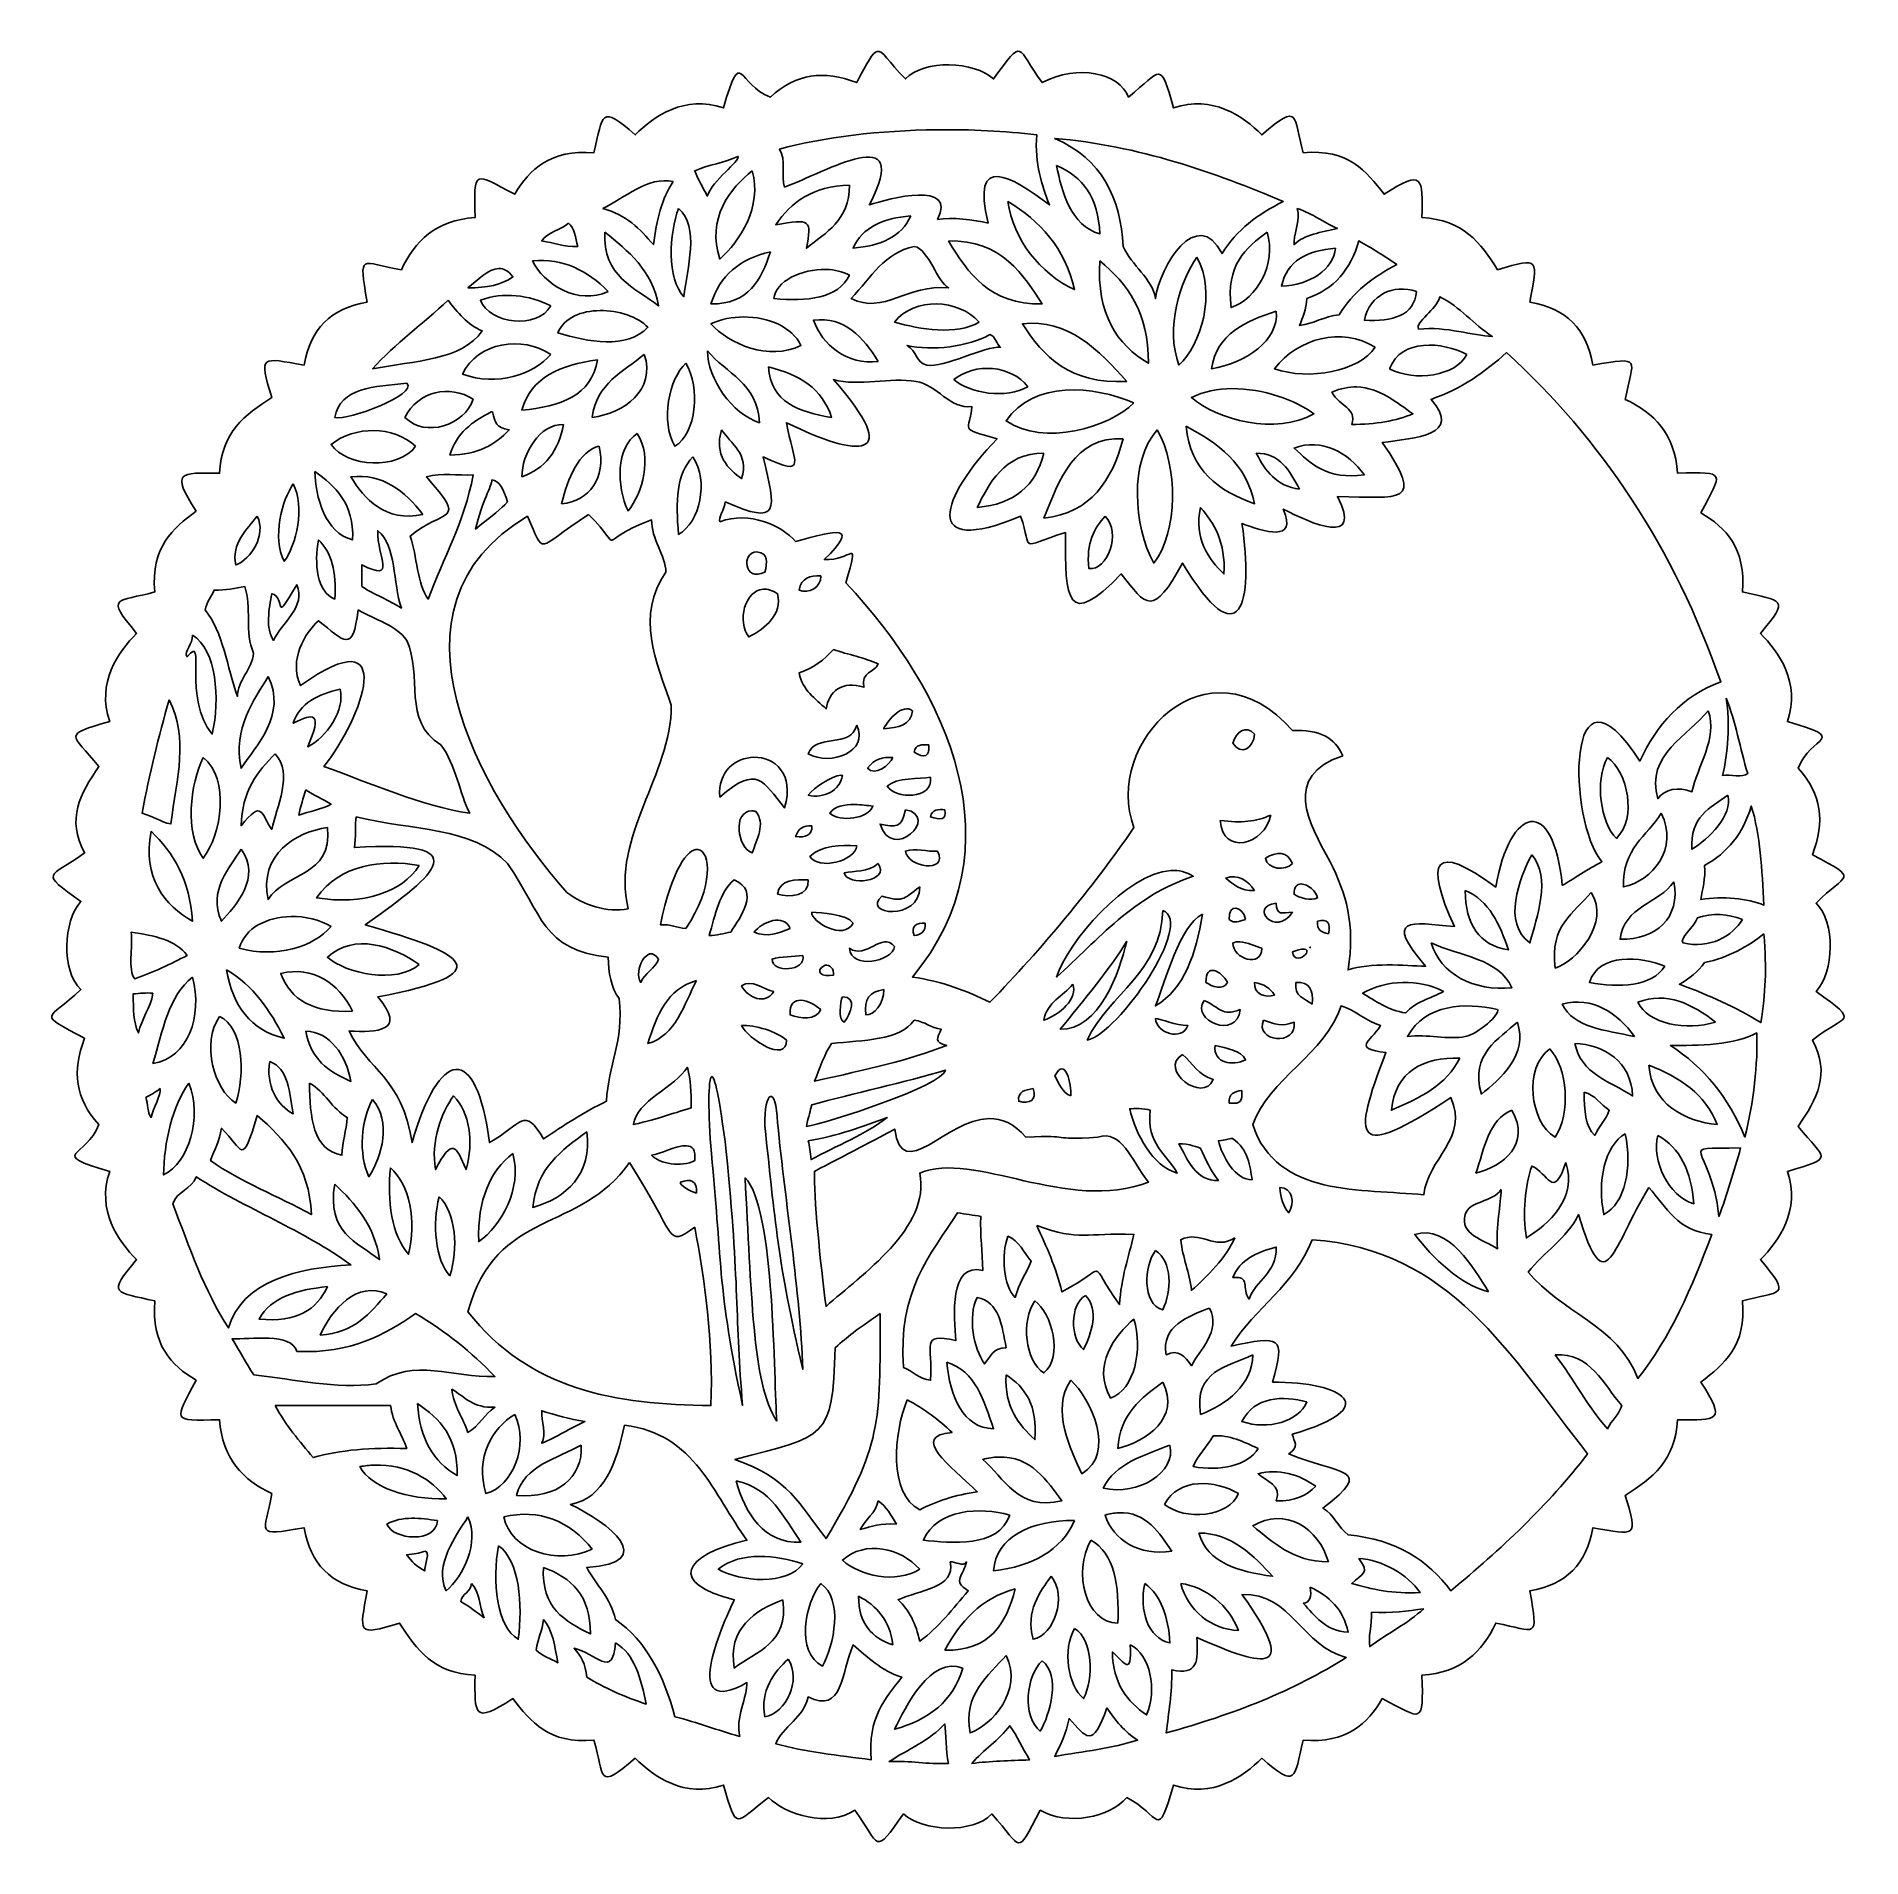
# Model space of a CAD drawing. Header units: centimetres. Extents: x -1.3 to 8.7, y -3.8 to 6.2.
import ezdxf

# ---------------------------------------------------------------- set-up
doc = ezdxf.new("R2010")
doc.units = ezdxf.units.CM
doc.header["$MEASUREMENT"] = 0
doc.layers.add('Layer 1', color=7, linetype='Continuous')

msp = doc.modelspace()

# ---------------------------------------------------------------- linework, layer by layer
at = {"layer": 'Layer 1', "color": 9}
for points, knots in [([(3.34827, 6.14786), (3.32368, 6.14164), (3.29719, 6.09144), (3.23665, 5.97671), (3.23665, 5.97671), (3.05342, 6.0447), (2.90844, 6.02814), (2.76288, 5.89733), (2.76288, 5.89733), (2.58229, 5.96368), (2.60674, 6.18658), (2.50574, 5.8378), (2.50574, 5.8378), (2.29087, 5.91035), (2.12457, 5.79232), (2.02205, 5.6898), (2.02205, 5.6898), (1.82885, 5.85784), (1.84637, 5.80598), (1.7955, 5.59141), (1.7955, 5.59141), (1.556, 5.61041), (1.44346, 5.50167), (1.36059, 5.36403), (1.36059, 5.36403), (1.13667, 5.48055), (1.13533, 5.50895), (1.14314, 5.23587), (1.14314, 5.23587), (0.92674, 5.22187), (0.81293, 5.10608), (0.73882, 4.94979), (0.73882, 4.94979), (0.51514, 4.98633), (0.50297, 5.05498), (0.55113, 4.77202), (0.55113, 4.77202), (0.35335, 4.73937), (0.23814, 4.62418), (0.20552, 4.42641), (0.20552, 4.42641), (-0.02832, 4.46661), (-0.0447, 4.48684), (0.02775, 4.24864), (0.02775, 4.24864), (-0.12071, 4.15479), (-0.24627, 4.05879), (-0.25833, 3.83357), (-0.25833, 3.83357), (-0.47782, 3.83519), (-0.52733, 3.84575), (-0.38731, 3.62604), (-0.38731, 3.62604), (-0.51349, 3.52841), (-0.63722, 3.42921), (-0.61386, 3.18204), (-0.61386, 3.18204), (-0.81639, 3.12518), (-0.89452, 3.16623), (-0.71308, 2.95466), (-0.71308, 2.95466), (-0.81563, 2.85213), (-0.93363, 2.68584), (-0.86108, 2.47097), (-0.86108, 2.47097), (-1.12573, 2.39392), (-1.07094, 2.41023), (-0.92061, 2.22458), (-0.92061, 2.22458), (-1.02345, 2.07175), (-1.09917, 1.9373), (-0.99916, 1.74998), (-0.99916, 1.74998), (-1.19471, 1.60835), (-1.252, 1.65063), (-1.019, 1.48374), (-1.019, 1.48374), (-1.116, 1.37812), (-1.12788, 1.10242), (-1.019, 1.00005), (-1.019, 1.00005), (-1.20756, 0.82389), (-1.26246, 0.87581), (-0.99916, 0.73299), (-0.99916, 0.73299), (-1.06715, 0.54976), (-1.05141, 0.40478), (-0.92061, 0.25922), (-0.92061, 0.25922), (-0.98697, 0.07866), (-1.20986, 0.10388), (-0.86108, 0.0029), (-0.86108, 0.0029), (-0.93363, -0.21199), (-0.81563, -0.37909), (-0.71308, -0.48162), (-0.71308, -0.48162), (-0.88123, -0.67477), (-0.82836, -0.65731), (-0.61386, -0.70817), (-0.61386, -0.70817), (-0.63286, -0.9477), (-0.52495, -1.06018), (-0.38731, -1.14308), (-0.38731, -1.14308), (-0.50384, -1.36702), (-0.53138, -1.36745), (-0.25833, -1.35971), (-0.25833, -1.35971), (-0.24328, -1.57505), (-0.12899, -1.69119), (0.02775, -1.76485), (0.02775, -1.76485), (-0.00879, -1.98853), (-0.07744, -2.0007), (0.20552, -1.95254), (0.20552, -1.95254), (0.23817, -2.15032), (0.35336, -2.26553), (0.55113, -2.29815), (0.55113, -2.29815), (0.51087, -2.532), (0.49072, -2.54832), (0.7289, -2.47592), (0.7289, -2.47592), (0.82277, -2.62435), (0.91792, -2.74994), (1.14314, -2.762), (1.14314, -2.762), (1.14152, -2.98149), (1.13096, -3.03017), (1.35067, -2.89016), (1.35067, -2.89016), (1.4483, -3.01634), (1.54833, -3.14093), (1.7955, -3.11754), (1.7955, -3.11754), (1.85237, -3.32012), (1.81043, -3.39816), (2.02205, -3.21676), (2.02205, -3.21676), (2.12455, -3.31929), (2.29087, -3.43731), (2.50574, -3.36476), (2.50574, -3.36476), (2.58047, -3.62145), (2.56481, -3.57622), (2.75296, -3.43339), (2.75296, -3.43339), (2.85326, -3.5279), (3.07626, -3.59849), (3.22673, -3.50284), (3.22673, -3.50284), (3.36838, -3.69844), (3.3269, -3.75567), (3.49379, -3.52268), (3.49379, -3.52268), (3.59785, -3.62005), (3.87662, -3.63177), (3.97748, -3.52268), (3.97748, -3.52268), (4.15355, -3.71352), (4.10336, -3.76177), (4.24372, -3.50284), (4.24372, -3.50284), (4.39406, -3.58941), (4.62496, -3.5411), (4.71749, -3.43339), (4.71749, -3.43339), (4.90501, -3.52564), (4.88296, -3.68203), (4.97463, -3.36476), (4.97463, -3.36476), (5.1895, -3.43731), (5.3558, -3.31928), (5.45832, -3.21676), (5.45832, -3.21676), (5.65155, -3.38482), (5.6348, -3.33213), (5.6857, -3.11754), (5.6857, -3.11754), (5.9252, -3.13654), (6.03691, -3.0278), (6.11978, -2.89016), (6.11978, -2.89016), (6.34371, -3.00659), (6.34503, -3.03514), (6.33723, -2.762), (6.33723, -2.762), (6.55366, -2.74803), (6.66826, -2.63218), (6.74237, -2.47592), (6.74237, -2.47592), (6.96825, -2.51848), (6.97608, -2.57291), (6.92923, -2.29815), (6.92923, -2.29815), (7.12698, -2.2655), (7.24222, -2.15031), (7.27484, -1.95254), (7.27484, -1.95254), (7.50868, -1.99278), (7.52507, -2.01294), (7.45261, -1.77477), (7.45261, -1.77477), (7.60104, -1.68092), (7.72748, -1.58492), (7.73952, -1.3597), (7.73952, -1.3597), (7.959, -1.36132), (8.00777, -1.37271), (7.86768, -1.15299), (7.86768, -1.15299), (7.99389, -1.05536), (8.11842, -0.95533), (8.09506, -0.70816), (8.09506, -0.70816), (8.29762, -0.65133), (8.37487, -0.69314), (8.19345, -0.48161), (8.19345, -0.48161), (8.296, -0.37908), (8.414, -0.21199), (8.34145, 0.00291), (8.34145, 0.00291), (8.60615, 0.07993), (8.55128, 0.06371), (8.40098, 0.2493), (8.40098, 0.2493), (8.50381, 0.40213), (8.57954, 0.53574), (8.47953, 0.72307), (8.47953, 0.72307), (8.66083, 0.87121), (8.74821, 0.80722), (8.49937, 0.99013), (8.49937, 0.99013), (8.59729, 1.0948), (8.60758, 1.37212), (8.49937, 1.47382), (8.49937, 1.47382), (8.66407, 1.64622), (8.74548, 1.59593), (8.47953, 1.74006), (8.47953, 1.74006), (8.54748, 1.92327), (8.53181, 2.06913), (8.40098, 2.21466), (8.40098, 2.21466), (8.46735, 2.39526), (8.69024, 2.36995), (8.34145, 2.47098), (8.34145, 2.47098), (8.414, 2.68585), (8.296, 2.85215), (8.19345, 2.95467), (8.19345, 2.95467), (8.36158, 3.14782), (8.30956, 3.13119), (8.09506, 3.18205), (8.09506, 3.18205), (8.11406, 3.42155), (8.00535, 3.53326), (7.86768, 3.61613), (7.86768, 3.61613), (7.98417, 3.8401), (8.01265, 3.84132), (7.73952, 3.83358), (7.73952, 3.83358), (7.72449, 4.04892), (7.60935, 4.16506), (7.45261, 4.23872), (7.45261, 4.23872), (7.49518, 4.46457), (7.54963, 4.47324), (7.27484, 4.42641), (7.27484, 4.42641), (7.24222, 4.62419), (7.127, 4.7394), (6.92923, 4.77202), (6.92923, 4.77202), (6.96949, 5.00585), (6.99046, 5.02225), (6.75229, 4.94979), (6.75229, 4.94979), (6.65842, 5.09825), (6.56244, 5.22381), (6.33722, 5.23587), (6.33722, 5.23587), (6.33884, 5.45537), (6.34941, 5.50404), (6.12969, 5.36403), (6.12969, 5.36403), (6.03209, 5.49021), (5.93286, 5.61477), (5.68569, 5.59141), (5.68569, 5.59141), (5.62884, 5.79393), (5.6699, 5.87123), (5.45831, 5.6898), (5.45831, 5.6898), (5.35578, 5.79235), (5.18949, 5.91035), (4.97462, 5.8378), (4.97462, 5.8378), (4.89808, 6.1007), (4.9132, 6.04807), (4.7274, 5.89733), (4.7274, 5.89733), (4.67749, 6.02974), (4.44881, 6.07874), (4.25363, 5.97671), (4.25363, 5.97671), (4.11197, 6.1723), (4.1543, 6.22951), (3.98739, 5.99655), (3.98739, 5.99655), (3.88333, 6.09389), (3.60456, 6.10564), (3.5037, 5.99655), (3.5037, 5.99655), (3.4089, 6.09111), (3.37987, 6.15586), (3.34826, 6.14786), (3.34826, 6.14786), (3.34826, 6.14786), (3.34827, 6.14786), (3.34827, 6.14786)], [0, 0, 0, 0, 0.01204819, 0.01204819, 0.01204819, 0.01204819, 0.02409639, 0.02409639, 0.02409639, 0.02409639, 0.03614458, 0.03614458, 0.03614458, 0.03614458, 0.04819277, 0.04819277, 0.04819277, 0.04819277, 0.06024096, 0.06024096, 0.06024096, 0.06024096, 0.07228916, 0.07228916, 0.07228916, 0.07228916, 0.08433735, 0.08433735, 0.08433735, 0.08433735, 0.09638554, 0.09638554, 0.09638554, 0.09638554, 0.10843373, 0.10843373, 0.10843373, 0.10843373, 0.12048193, 0.12048193, 0.12048193, 0.12048193, 0.13253012, 0.13253012, 0.13253012, 0.13253012, 0.14457831, 0.14457831, 0.14457831, 0.14457831, 0.15662651, 0.15662651, 0.15662651, 0.15662651, 0.1686747, 0.1686747, 0.1686747, 0.1686747, 0.18072289, 0.18072289, 0.18072289, 0.18072289, 0.19277108, 0.19277108, 0.19277108, 0.19277108, 0.20481928, 0.20481928, 0.20481928, 0.20481928, 0.21686747, 0.21686747, 0.21686747, 0.21686747, 0.22891566, 0.22891566, 0.22891566, 0.22891566, 0.24096386, 0.24096386, 0.24096386, 0.24096386, 0.25301205, 0.25301205, 0.25301205, 0.25301205, 0.26506024, 0.26506024, 0.26506024, 0.26506024, 0.27710843, 0.27710843, 0.27710843, 0.27710843, 0.28915663, 0.28915663, 0.28915663, 0.28915663, 0.30120482, 0.30120482, 0.30120482, 0.30120482, 0.31325301, 0.31325301, 0.31325301, 0.31325301, 0.3253012, 0.3253012, 0.3253012, 0.3253012, 0.3373494, 0.3373494, 0.3373494, 0.3373494, 0.34939759, 0.34939759, 0.34939759, 0.34939759, 0.36144578, 0.36144578, 0.36144578, 0.36144578, 0.37349398, 0.37349398, 0.37349398, 0.37349398, 0.38554217, 0.38554217, 0.38554217, 0.38554217, 0.39759036, 0.39759036, 0.39759036, 0.39759036, 0.40963855, 0.40963855, 0.40963855, 0.40963855, 0.42168675, 0.42168675, 0.42168675, 0.42168675, 0.43373494, 0.43373494, 0.43373494, 0.43373494, 0.44578313, 0.44578313, 0.44578313, 0.44578313, 0.45783133, 0.45783133, 0.45783133, 0.45783133, 0.46987952, 0.46987952, 0.46987952, 0.46987952, 0.48192771, 0.48192771, 0.48192771, 0.48192771, 0.4939759, 0.4939759, 0.4939759, 0.4939759, 0.5060241, 0.5060241, 0.5060241, 0.5060241, 0.51807229, 0.51807229, 0.51807229, 0.51807229, 0.53012048, 0.53012048, 0.53012048, 0.53012048, 0.54216867, 0.54216867, 0.54216867, 0.54216867, 0.55421687, 0.55421687, 0.55421687, 0.55421687, 0.56626506, 0.56626506, 0.56626506, 0.56626506, 0.57831325, 0.57831325, 0.57831325, 0.57831325, 0.59036145, 0.59036145, 0.59036145, 0.59036145, 0.60240964, 0.60240964, 0.60240964, 0.60240964, 0.61445783, 0.61445783, 0.61445783, 0.61445783, 0.62650602, 0.62650602, 0.62650602, 0.62650602, 0.63855422, 0.63855422, 0.63855422, 0.63855422, 0.65060241, 0.65060241, 0.65060241, 0.65060241, 0.6626506, 0.6626506, 0.6626506, 0.6626506, 0.6746988, 0.6746988, 0.6746988, 0.6746988, 0.68674699, 0.68674699, 0.68674699, 0.68674699, 0.69879518, 0.69879518, 0.69879518, 0.69879518, 0.71084337, 0.71084337, 0.71084337, 0.71084337, 0.72289157, 0.72289157, 0.72289157, 0.72289157, 0.73493976, 0.73493976, 0.73493976, 0.73493976, 0.74698795, 0.74698795, 0.74698795, 0.74698795, 0.75903614, 0.75903614, 0.75903614, 0.75903614, 0.77108434, 0.77108434, 0.77108434, 0.77108434, 0.78313253, 0.78313253, 0.78313253, 0.78313253, 0.79518072, 0.79518072, 0.79518072, 0.79518072, 0.80722892, 0.80722892, 0.80722892, 0.80722892, 0.81927711, 0.81927711, 0.81927711, 0.81927711, 0.8313253, 0.8313253, 0.8313253, 0.8313253, 0.84337349, 0.84337349, 0.84337349, 0.84337349, 0.85542169, 0.85542169, 0.85542169, 0.85542169, 0.86746988, 0.86746988, 0.86746988, 0.86746988, 0.87951807, 0.87951807, 0.87951807, 0.87951807, 0.89156627, 0.89156627, 0.89156627, 0.89156627, 0.90361446, 0.90361446, 0.90361446, 0.90361446, 0.91566265, 0.91566265, 0.91566265, 0.91566265, 0.92771084, 0.92771084, 0.92771084, 0.92771084, 0.93975904, 0.93975904, 0.93975904, 0.93975904, 0.95180723, 0.95180723, 0.95180723, 0.95180723, 0.96385542, 0.96385542, 0.96385542, 0.96385542, 0.97590361, 0.97590361, 0.97590361, 0.97590361, 1, 1, 1, 1]), ([(3.67569, 5.71791), (3.862, 5.72015), (4.04872, 5.71053), (4.22387, 5.6898), (4.22387, 5.6898), (4.21244, 5.52698), (4.25297, 5.41637), (4.29332, 5.30533), (4.29332, 5.30533), (4.08367, 5.46555), (3.86141, 5.59365), (3.95763, 5.20611), (3.95763, 5.20611), (3.87913, 5.22278), (3.75788, 5.23982), (3.68064, 5.22595), (3.68064, 5.22595), (3.78797, 5.4389), (3.41586, 5.34252), (3.30609, 5.30533), (3.30609, 5.30533), (3.54797, 5.77996), (3.06313, 5.48322), (2.84142, 5.40372), (2.84142, 5.40372), (2.82007, 5.46362), (2.85185, 5.55296), (2.81248, 5.61125), (2.81248, 5.61125), (3.0574, 5.67862), (3.36517, 5.71417), (3.67568, 5.71791), (3.67568, 5.71791), (3.67568, 5.71791), (3.67569, 5.71791), (3.67569, 5.71791)], [0, 0, 0, 0, 0.1, 0.1, 0.1, 0.1, 0.2, 0.2, 0.2, 0.2, 0.3, 0.3, 0.3, 0.3, 0.4, 0.4, 0.4, 0.4, 0.5, 0.5, 0.5, 0.5, 0.6, 0.6, 0.6, 0.6, 0.7, 0.7, 0.7, 0.7, 0.8, 0.8, 0.8, 0.8, 1, 1, 1, 1]), ([(4.32309, 5.66996), (4.77992, 5.63305), (5.20669, 5.48109), (5.57655, 5.32435), (5.57655, 5.32435), (5.43905, 5.2545), (5.31801, 5.16847), (5.24086, 5.03827), (5.24086, 5.03827), (5.10404, 5.30401), (4.89804, 4.96968), (4.8754, 4.79188), (4.8754, 4.79188), (4.85926, 4.90187), (4.74323, 4.97221), (4.69846, 5.07796), (4.69846, 5.07796), (4.68326, 5.34277), (4.58375, 5.55752), (4.32308, 5.66997), (4.32308, 5.66997), (4.32308, 5.66997), (4.32309, 5.66996), (4.32309, 5.66996)], [0, 0, 0, 0, 0.14285714, 0.14285714, 0.14285714, 0.14285714, 0.28571429, 0.28571429, 0.28571429, 0.28571429, 0.42857143, 0.42857143, 0.42857143, 0.42857143, 0.57142857, 0.57142857, 0.57142857, 0.57142857, 0.71428571, 0.71428571, 0.71428571, 0.71428571, 1, 1, 1, 1]), ([(2.58511, 5.57157), (2.59757, 5.54583), (2.44438, 5.44003), (2.41726, 5.35412), (2.41726, 5.35412), (2.393, 5.39897), (2.36768, 5.44296), (2.34781, 5.4922), (2.34781, 5.4922), (2.41919, 5.52615), (2.51476, 5.53662), (2.58511, 5.57158), (2.58511, 5.57158), (2.58511, 5.57158), (2.58511, 5.57157), (2.58511, 5.57157)], [0, 0, 0, 0, 0.2, 0.2, 0.2, 0.2, 0.4, 0.4, 0.4, 0.4, 0.6, 0.6, 0.6, 0.6, 1, 1, 1, 1]), ([(4.33302, 5.52196), (4.47547, 5.46034), (4.56431, 5.34547), (4.56949, 5.14658), (4.56949, 5.14658), (4.41135, 5.19208), (4.36082, 5.37699), (4.33302, 5.52196)], [0, 0, 0, 0, 0.33333333, 0.33333333, 0.33333333, 0.33333333, 1, 1, 1, 1]), ([(2.22958, 5.43349), (2.1687, 5.34298), (2.13928, 5.22128), (2.12127, 5.08788), (2.12127, 5.08788), (2.04772, 5.17231), (1.97054, 5.25377), (1.84428, 5.28549), (1.84428, 5.28549), (1.95884, 5.34209), (2.09364, 5.46408), (2.22958, 5.43349)], [0, 0, 0, 0, 0.25, 0.25, 0.25, 0.25, 0.5, 0.5, 0.5, 0.5, 1, 1, 1, 1]), ([(2.66366, 5.49219), (2.71835, 5.2956), (2.59678, 5.10526), (2.48589, 5.0085), (2.48589, 5.0085), (2.41056, 5.22715), (2.54475, 5.40242), (2.66366, 5.49219)], [0, 0, 0, 0, 0.33333333, 0.33333333, 0.33333333, 0.33333333, 1, 1, 1, 1]), ([(3.19696, 5.41364), (3.19672, 5.21965), (3.06796, 5.15473), (2.96049, 5.06803), (2.96049, 5.06803), (2.99156, 5.22293), (2.98369, 5.23166), (2.79264, 5.19619), (2.79264, 5.19619), (2.87569, 5.32046), (2.99553, 5.40766), (3.19696, 5.41364)], [0, 0, 0, 0, 0.25, 0.25, 0.25, 0.25, 0.5, 0.5, 0.5, 0.5, 1, 1, 1, 1]), ([(4.06595, 5.32435), (4.24124, 5.21653), (4.37936, 5.07167), (4.43141, 4.84066), (4.43141, 4.84066), (4.23959, 4.93057), (4.09625, 5.11458), (4.06595, 5.32435)], [0, 0, 0, 0, 0.33333333, 0.33333333, 0.33333333, 0.33333333, 1, 1, 1, 1]), ([(1.65659, 5.20611), (1.68847, 5.17873), (1.69488, 5.12587), (1.7062, 5.07795), (1.7062, 5.07795), (1.62746, 5.07493), (1.57484, 5.0983), (1.50859, 5.10772), (1.50859, 5.10772), (1.54087, 5.15773), (1.61473, 5.16571), (1.65659, 5.20611)], [0, 0, 0, 0, 0.25, 0.25, 0.25, 0.25, 0.5, 0.5, 0.5, 0.5, 1, 1, 1, 1]), ([(2.25934, 5.28549), (2.37761, 5.18651), (2.3058, 4.95817), (2.28911, 4.8018), (2.28911, 4.8018), (2.19344, 4.89573), (2.2086, 5.15349), (2.25934, 5.28549)], [0, 0, 0, 0, 0.33333333, 0.33333333, 0.33333333, 0.33333333, 1, 1, 1, 1]), ([(3.53265, 5.2458), (3.48383, 5.13007), (3.36746, 5.08195), (3.2168, 5.06803), (3.2168, 5.06803), (3.2667, 5.1827), (3.38197, 5.23193), (3.53265, 5.2458)], [0, 0, 0, 0, 0.33333333, 0.33333333, 0.33333333, 0.33333333, 1, 1, 1, 1]), ([(5.65357, 5.28643), (5.74906, 5.25026), (5.7834, 5.21802), (5.87339, 5.17634), (5.87339, 5.17634), (5.78658, 5.15456), (5.68917, 5.14343), (5.63609, 5.08787), (5.63609, 5.08787), (5.6295, 5.1297), (5.67191, 5.22496), (5.65357, 5.28643)], [0, 0, 0, 0, 0.25, 0.25, 0.25, 0.25, 0.5, 0.5, 0.5, 0.5, 1, 1, 1, 1]), ([(1.8542, 5.1565), (1.98377, 5.05239), (2.11329, 4.94895), (2.1502, 4.75218), (2.1502, 4.75218), (2.0168, 4.85248), (1.84454, 4.91316), (1.8542, 5.1565)], [0, 0, 0, 0, 0.33333333, 0.33333333, 0.33333333, 0.33333333, 1, 1, 1, 1]), ([(3.74018, 5.10772), (4.02963, 5.11725), (4.1578, 4.91334), (4.25364, 4.76211), (4.25364, 4.76211), (3.96421, 4.75901), (3.84813, 4.92929), (3.74018, 5.10772)], [0, 0, 0, 0, 0.33333333, 0.33333333, 0.33333333, 0.33333333, 1, 1, 1, 1]), ([(5.48809, 5.1565), (5.53918, 4.97711), (5.43362, 4.79237), (5.29048, 4.74226), (5.29048, 4.74226), (5.26077, 4.97605), (5.37088, 5.06964), (5.48809, 5.1565)], [0, 0, 0, 0, 0.33333333, 0.33333333, 0.33333333, 0.33333333, 1, 1, 1, 1]), ([(5.99162, 5.10772), (6.06303, 5.06721), (6.13293, 5.02443), (6.19915, 4.97874), (6.19915, 4.97874), (6.06916, 4.91127), (5.95747, 4.82588), (5.8833, 4.70258), (5.8833, 4.70258), (5.80001, 4.69369), (5.74593, 4.65511), (5.66585, 4.64305), (5.66585, 4.64305), (5.6827, 4.68874), (5.7026, 4.73229), (5.70554, 4.79188), (5.70554, 4.79188), (5.85556, 4.84263), (5.94582, 4.95279), (5.99162, 5.10773), (5.99162, 5.10773), (5.99162, 5.10773), (5.99162, 5.10772), (5.99162, 5.10772)], [0, 0, 0, 0, 0.14285714, 0.14285714, 0.14285714, 0.14285714, 0.28571429, 0.28571429, 0.28571429, 0.28571429, 0.42857143, 0.42857143, 0.42857143, 0.42857143, 0.57142857, 0.57142857, 0.57142857, 0.57142857, 0.71428571, 0.71428571, 0.71428571, 0.71428571, 1, 1, 1, 1]), ([(1.87404, 4.83073), (1.70788, 4.75075), (1.51647, 4.87409), (1.45898, 4.99858), (1.45898, 4.99858), (1.62633, 5.01411), (1.75892, 4.94603), (1.87404, 4.83073)], [0, 0, 0, 0, 0.33333333, 0.33333333, 0.33333333, 0.33333333, 1, 1, 1, 1]), ([(2.76288, 5.04819), (2.71309, 4.89394), (2.64328, 4.75999), (2.43711, 4.76211), (2.43711, 4.76211), (2.48468, 4.91861), (2.59799, 5.00906), (2.76288, 5.04819)], [0, 0, 0, 0, 0.33333333, 0.33333333, 0.33333333, 0.33333333, 1, 1, 1, 1]), ([(3.55249, 5.07795), (3.63411, 5.06038), (3.67811, 4.87968), (3.74018, 4.85057), (3.74018, 4.85057), (3.51502, 4.8733), (3.38349, 4.70077), (3.20688, 4.79187), (3.20688, 4.79187), (3.31656, 4.91154), (3.39121, 5.04303), (3.55249, 5.07795)], [0, 0, 0, 0, 0.25, 0.25, 0.25, 0.25, 0.5, 0.5, 0.5, 0.5, 1, 1, 1, 1]), ([(5.10279, 5.01842), (5.21122, 4.82398), (5.12608, 4.53778), (5.0044, 4.42641), (5.0044, 4.42641), (4.92685, 4.63085), (5.01238, 4.88768), (5.10279, 5.01842)], [0, 0, 0, 0, 0.33333333, 0.33333333, 0.33333333, 0.33333333, 1, 1, 1, 1]), ([(5.86346, 5.06803), (5.85057, 4.95198), (5.72464, 4.8642), (5.56663, 4.8605), (5.56663, 4.8605), (5.59714, 4.99787), (5.70796, 5.05568), (5.86346, 5.06803)], [0, 0, 0, 0, 0.33333333, 0.33333333, 0.33333333, 0.33333333, 1, 1, 1, 1]), ([(1.27377, 4.95641), (1.30031, 4.95696), (1.32603, 4.9444), (1.35066, 4.91011), (1.35066, 4.91011), (1.29145, 4.8673), (1.20655, 4.85031), (1.10427, 4.85058), (1.10427, 4.85058), (1.15506, 4.88991), (1.21538, 4.95521), (1.27377, 4.95641)], [0, 0, 0, 0, 0.25, 0.25, 0.25, 0.25, 0.5, 0.5, 0.5, 0.5, 1, 1, 1, 1]), ([(3.06963, 4.95145), (3.11491, 4.95004), (3.15907, 4.94012), (3.19696, 4.92003), (3.19696, 4.92003), (3.13809, 4.79356), (2.95954, 4.77235), (2.78272, 4.79187), (2.78272, 4.79187), (2.78943, 4.8848), (2.93377, 4.95569), (3.06963, 4.95145)], [0, 0, 0, 0, 0.25, 0.25, 0.25, 0.25, 0.5, 0.5, 0.5, 0.5, 1, 1, 1, 1]), ([(4.56949, 4.99858), (4.72165, 4.87428), (4.8383, 4.71458), (4.83655, 4.43634), (4.83655, 4.43634), (4.66378, 4.54003), (4.5525, 4.70513), (4.56949, 4.99858)], [0, 0, 0, 0, 0.33333333, 0.33333333, 0.33333333, 0.33333333, 1, 1, 1, 1]), ([(1.5582, 4.75219), (1.48917, 4.62088), (1.22158, 4.65268), (1.1729, 4.78196), (1.1729, 4.78196), (1.29932, 4.82995), (1.43896, 4.81117), (1.5582, 4.75219)], [0, 0, 0, 0, 0.33333333, 0.33333333, 0.33333333, 0.33333333, 1, 1, 1, 1]), ([(6.30747, 4.83073), (6.29392, 4.69619), (6.17691, 4.6654), (6.02139, 4.67281), (6.02139, 4.67281), (6.05273, 4.8149), (6.17859, 4.87181), (6.30747, 4.83073)], [0, 0, 0, 0, 0.33333333, 0.33333333, 0.33333333, 0.33333333, 1, 1, 1, 1]), ([(0.99513, 4.78195), (1.04765, 4.71599), (1.09868, 4.64847), (1.18282, 4.6141), (1.18282, 4.6141), (1.07384, 4.45315), (0.80791, 4.44946), (0.58089, 4.40657), (0.58089, 4.40657), (0.7053, 4.54545), (0.85945, 4.65431), (0.99513, 4.78195)], [0, 0, 0, 0, 0.25, 0.25, 0.25, 0.25, 0.5, 0.5, 0.5, 0.5, 1, 1, 1, 1]), ([(1.82857, 4.72573), (1.92945, 4.72675), (2.03598, 4.69228), (2.0915, 4.63395), (2.0915, 4.63395), (1.97641, 4.51298), (1.76113, 4.55291), (1.59789, 4.60418), (1.59789, 4.60418), (1.63258, 4.68805), (1.7277, 4.7247), (1.82857, 4.72572), (1.82857, 4.72572), (1.82857, 4.72572), (1.82857, 4.72573), (1.82857, 4.72573)], [0, 0, 0, 0, 0.2, 0.2, 0.2, 0.2, 0.4, 0.4, 0.4, 0.4, 0.6, 0.6, 0.6, 0.6, 1, 1, 1, 1]), ([(3.90803, 4.66289), (3.78521, 4.58854), (3.58312, 4.62233), (3.44418, 4.66289), (3.44418, 4.66289), (3.55241, 4.80151), (3.79493, 4.78898), (3.90803, 4.66289)], [0, 0, 0, 0, 0.33333333, 0.33333333, 0.33333333, 0.33333333, 1, 1, 1, 1]), ([(5.5377, 4.72242), (5.55373, 4.56288), (5.37076, 4.43642), (5.18217, 4.40657), (5.18217, 4.40657), (5.2126, 4.59993), (5.36948, 4.66683), (5.5377, 4.72242)], [0, 0, 0, 0, 0.33333333, 0.33333333, 0.33333333, 0.33333333, 1, 1, 1, 1]), ([(6.43563, 4.80179), (6.54723, 4.74554), (6.6198, 4.64948), (6.72254, 4.58434), (6.72254, 4.58434), (6.61684, 4.5873), (6.47474, 4.63982), (6.3174, 4.62403), (6.3174, 4.62403), (6.30041, 4.66226), (6.41743, 4.73335), (6.43564, 4.8018), (6.43564, 4.8018), (6.43564, 4.8018), (6.43563, 4.80179), (6.43563, 4.80179)], [0, 0, 0, 0, 0.2, 0.2, 0.2, 0.2, 0.4, 0.4, 0.4, 0.4, 0.6, 0.6, 0.6, 0.6, 1, 1, 1, 1]), ([(2.61653, 4.691), (2.75208, 4.69138), (2.88381, 4.6341), (2.93072, 4.53473), (2.93072, 4.53473), (2.75445, 4.44599), (2.53386, 4.54398), (2.43711, 4.65297), (2.43711, 4.65297), (2.49291, 4.67825), (2.55492, 4.69083), (2.61653, 4.691)], [0, 0, 0, 0, 0.25, 0.25, 0.25, 0.25, 0.5, 0.5, 0.5, 0.5, 1, 1, 1, 1]), ([(3.35488, 4.44626), (3.18068, 4.42684), (3.04943, 4.53531), (2.99935, 4.67281), (2.99935, 4.67281), (3.17142, 4.69356), (3.27265, 4.5792), (3.35488, 4.44626)], [0, 0, 0, 0, 0.33333333, 0.33333333, 0.33333333, 0.33333333, 1, 1, 1, 1]), ([(4.71749, 4.33712), (4.40496, 4.32085), (4.26148, 4.47292), (4.14533, 4.65297), (4.14533, 4.65297), (4.39505, 4.68188), (4.56586, 4.50867), (4.71749, 4.33712)], [0, 0, 0, 0, 0.33333333, 0.33333333, 0.33333333, 0.33333333, 1, 1, 1, 1]), ([(6.08009, 4.52481), (5.99582, 4.39318), (5.71716, 4.33918), (5.52777, 4.40657), (5.52777, 4.40657), (5.65657, 4.57459), (5.89709, 4.63773), (6.08009, 4.52481)], [0, 0, 0, 0, 0.33333333, 0.33333333, 0.33333333, 0.33333333, 1, 1, 1, 1]), ([(1.5582, 4.48512), (1.46493, 4.3728), (1.26313, 4.30881), (1.07451, 4.37681), (1.07451, 4.37681), (1.15406, 4.554), (1.40628, 4.58946), (1.5582, 4.48512)], [0, 0, 0, 0, 0.33333333, 0.33333333, 0.33333333, 0.33333333, 1, 1, 1, 1]), ([(2.41727, 4.50496), (2.52072, 4.38129), (2.69324, 4.32758), (2.70335, 4.11057), (2.70335, 4.11057), (2.55268, 4.15932), (2.41936, 4.34958), (2.41727, 4.50496)], [0, 0, 0, 0, 0.33333333, 0.33333333, 0.33333333, 0.33333333, 1, 1, 1, 1]), ([(3.96756, 4.59426), (3.99875, 4.58264), (4.00139, 4.54269), (4.02626, 4.52481), (4.02626, 4.52481), (3.94117, 4.53224), (3.71113, 4.40869), (3.62194, 4.42642), (3.62194, 4.42642), (3.5609, 4.43856), (3.56709, 4.50425), (3.5128, 4.53473), (3.5128, 4.53473), (3.64813, 4.50245), (3.84995, 4.52753), (3.96755, 4.59426), (3.96755, 4.59426), (3.96755, 4.59426), (3.96756, 4.59426), (3.96756, 4.59426)], [0, 0, 0, 0, 0.16666667, 0.16666667, 0.16666667, 0.16666667, 0.33333333, 0.33333333, 0.33333333, 0.33333333, 0.5, 0.5, 0.5, 0.5, 0.66666667, 0.66666667, 0.66666667, 0.66666667, 1, 1, 1, 1]), ([(6.58363, 4.48512), (6.5245, 4.36616), (6.29771, 4.33363), (6.15947, 4.40657), (6.15947, 4.40657), (6.2222, 4.57475), (6.45122, 4.55441), (6.58363, 4.48512)], [0, 0, 0, 0, 0.33333333, 0.33333333, 0.33333333, 0.33333333, 1, 1, 1, 1]), ([(1.81451, 4.45618), (1.78297, 4.25732), (1.60969, 4.20018), (1.40027, 4.17919), (1.40027, 4.17919), (1.44885, 4.36104), (1.61268, 4.42765), (1.81451, 4.45618)], [0, 0, 0, 0, 0.33333333, 0.33333333, 0.33333333, 0.33333333, 1, 1, 1, 1]), ([(2.07165, 4.48512), (2.13581, 4.28893), (1.95996, 4.16292), (1.78557, 4.13951), (1.78557, 4.13951), (1.80967, 4.32607), (1.95542, 4.39069), (2.07165, 4.48512)], [0, 0, 0, 0, 0.33333333, 0.33333333, 0.33333333, 0.33333333, 1, 1, 1, 1]), ([(2.29903, 4.43634), (2.38222, 4.3028), (2.35592, 4.05228), (2.2395, 3.98159), (2.2395, 3.98159), (2.15801, 4.1174), (2.20799, 4.35456), (2.29903, 4.43634)], [0, 0, 0, 0, 0.33333333, 0.33333333, 0.33333333, 0.33333333, 1, 1, 1, 1]), ([(6.80108, 4.49504), (7.32125, 4.02122), (7.71967, 3.42606), (7.976, 2.68843), (7.976, 2.68843), (7.76153, 2.60998), (7.62658, 2.45185), (7.532, 2.25352), (7.532, 2.25352), (7.12312, 2.89149), (7.13596, 1.92307), (7.32447, 1.7012), (7.32447, 1.7012), (7.25184, 1.66514), (7.15612, 1.59889), (7.10702, 1.57222), (7.10702, 1.57222), (7.05697, 2.0694), (6.8204, 2.01054), (6.74156, 1.5623), (6.74156, 1.5623), (6.40052, 1.81467), (6.34998, 1.70814), (6.51501, 1.34567), (6.51501, 1.34567), (6.2731, 1.36974), (6.12418, 1.40018), (6.35709, 1.12822), (6.35709, 1.12822), (6.24229, 1.13222), (6.05291, 1.14962), (5.9321, 1.10838), (5.9321, 1.10838), (5.97258, 1.35936), (5.91954, 1.52944), (5.83371, 1.70121), (5.83371, 1.70121), (5.71389, 1.91741), (5.57028, 2.17113), (5.90234, 2.28329), (5.90234, 2.28329), (5.86228, 2.38145), (5.77258, 2.42952), (5.62618, 2.42137), (5.62618, 2.42137), (5.16477, 2.95218), (4.5829, 2.35288), (4.75719, 1.8889), (4.75719, 1.8889), (4.51936, 1.54412), (4.25332, 1.22742), (3.96757, 0.93061), (3.96757, 0.93061), (3.84144, 0.9921), (3.70678, 1.0453), (3.54258, 1.06869), (3.54258, 1.06869), (4.1265, 1.77309), (3.74553, 2.62866), (3.17712, 3.23166), (3.17712, 3.23166), (3.255, 3.50222), (3.20902, 3.34753), (3.05888, 3.35982), (3.05888, 3.35982), (3.25576, 3.55174), (3.1307, 3.5235), (2.90096, 3.45821), (2.90096, 3.45821), (2.82468, 3.54907), (2.64811, 3.62585), (2.48589, 3.56735), (2.48589, 3.56735), (2.47404, 3.58627), (2.51407, 3.63748), (2.51566, 3.67566), (2.51566, 3.67566), (2.81595, 3.54459), (2.79608, 3.62363), (2.72319, 3.92288), (2.72319, 3.92288), (2.97891, 3.80358), (2.88631, 3.89632), (2.85135, 4.11057), (2.85135, 4.11057), (3.24861, 3.91472), (3.50127, 3.90199), (3.10849, 4.34704), (3.10849, 4.34704), (3.25076, 4.30812), (3.41994, 4.36064), (3.56242, 4.33712), (3.56242, 4.33712), (3.67421, 4.31865), (3.75164, 4.18295), (3.86834, 4.19904), (3.86834, 4.19904), (3.85882, 4.0625), (3.78587, 4.08426), (4.00642, 4.02127), (4.00642, 4.02127), (3.6987, 3.70321), (3.58218, 3.36734), (4.1354, 3.59711), (4.1354, 3.59711), (4.20708, 3.40116), (4.11043, 3.42452), (4.38179, 3.50781), (4.38179, 3.50781), (4.37836, 3.13526), (4.39062, 2.97368), (4.68771, 3.28043), (4.68771, 3.28043), (4.82597, 3.10401), (4.86054, 3.04161), (5.02423, 3.33996), (5.02423, 3.33996), (5.3418, 2.81152), (5.41367, 3.12054), (5.35, 3.55741), (5.35, 3.55741), (5.46962, 3.51397), (5.65621, 3.45039), (5.57655, 3.63596), (5.57655, 3.63596), (5.72676, 3.5584), (6.0185, 3.42747), (5.87338, 3.70541), (5.87338, 3.70541), (6.2193, 3.70121), (6.35811, 3.65562), (6.11977, 4.00141), (6.11977, 4.00141), (6.29842, 4.02816), (6.56271, 4.03834), (6.38683, 4.23871), (6.38683, 4.23871), (6.55397, 4.29541), (6.68338, 4.38893), (6.80107, 4.49503), (6.80107, 4.49503), (6.80107, 4.49503), (6.80108, 4.49504), (6.80108, 4.49504)], [0, 0, 0, 0, 0.02702703, 0.02702703, 0.02702703, 0.02702703, 0.05405405, 0.05405405, 0.05405405, 0.05405405, 0.08108108, 0.08108108, 0.08108108, 0.08108108, 0.10810811, 0.10810811, 0.10810811, 0.10810811, 0.13513514, 0.13513514, 0.13513514, 0.13513514, 0.16216216, 0.16216216, 0.16216216, 0.16216216, 0.18918919, 0.18918919, 0.18918919, 0.18918919, 0.21621622, 0.21621622, 0.21621622, 0.21621622, 0.24324324, 0.24324324, 0.24324324, 0.24324324, 0.27027027, 0.27027027, 0.27027027, 0.27027027, 0.2972973, 0.2972973, 0.2972973, 0.2972973, 0.32432432, 0.32432432, 0.32432432, 0.32432432, 0.35135135, 0.35135135, 0.35135135, 0.35135135, 0.37837838, 0.37837838, 0.37837838, 0.37837838, 0.40540541, 0.40540541, 0.40540541, 0.40540541, 0.43243243, 0.43243243, 0.43243243, 0.43243243, 0.45945946, 0.45945946, 0.45945946, 0.45945946, 0.48648649, 0.48648649, 0.48648649, 0.48648649, 0.51351351, 0.51351351, 0.51351351, 0.51351351, 0.54054054, 0.54054054, 0.54054054, 0.54054054, 0.56756757, 0.56756757, 0.56756757, 0.56756757, 0.59459459, 0.59459459, 0.59459459, 0.59459459, 0.62162162, 0.62162162, 0.62162162, 0.62162162, 0.64864865, 0.64864865, 0.64864865, 0.64864865, 0.67567568, 0.67567568, 0.67567568, 0.67567568, 0.7027027, 0.7027027, 0.7027027, 0.7027027, 0.72972973, 0.72972973, 0.72972973, 0.72972973, 0.75675676, 0.75675676, 0.75675676, 0.75675676, 0.78378378, 0.78378378, 0.78378378, 0.78378378, 0.81081081, 0.81081081, 0.81081081, 0.81081081, 0.83783784, 0.83783784, 0.83783784, 0.83783784, 0.86486486, 0.86486486, 0.86486486, 0.86486486, 0.89189189, 0.89189189, 0.89189189, 0.89189189, 0.91891892, 0.91891892, 0.91891892, 0.91891892, 0.94594595, 0.94594595, 0.94594595, 0.94594595, 1, 1, 1, 1]), ([(2.75296, 4.41649), (2.92055, 4.37675), (3.04896, 4.29725), (3.09857, 4.1395), (3.09857, 4.1395), (2.92114, 4.16942), (2.76484, 4.22099), (2.75296, 4.41649)], [0, 0, 0, 0, 0.33333333, 0.33333333, 0.33333333, 0.33333333, 1, 1, 1, 1]), ([(4.17509, 4.30735), (4.05727, 4.23933), (3.85538, 4.27113), (3.76995, 4.34704), (3.76995, 4.34704), (3.88366, 4.44066), (4.08578, 4.42755), (4.17509, 4.30735)], [0, 0, 0, 0, 0.33333333, 0.33333333, 0.33333333, 0.33333333, 1, 1, 1, 1]), ([(0.76858, 4.3272), (0.83191, 4.26379), (0.44692, 4.12204), (0.37336, 4.13951), (0.37336, 4.13951), (0.40318, 4.3039), (0.5925, 4.30907), (0.76858, 4.3272)], [0, 0, 0, 0, 0.33333333, 0.33333333, 0.33333333, 0.33333333, 1, 1, 1, 1]), ([(1.13321, 4.23873), (1.08421, 4.09718), (0.87259, 4.02503), (0.75866, 4.13951), (0.75866, 4.13951), (0.82862, 4.28151), (1.00431, 4.32335), (1.13321, 4.23873)], [0, 0, 0, 0, 0.33333333, 0.33333333, 0.33333333, 0.33333333, 1, 1, 1, 1]), ([(4.75718, 4.21888), (4.61976, 4.0837), (4.26405, 3.97931), (4.05603, 4.12049), (4.05603, 4.12049), (4.20645, 4.34226), (4.53791, 4.3149), (4.75718, 4.21888)], [0, 0, 0, 0, 0.33333333, 0.33333333, 0.33333333, 0.33333333, 1, 1, 1, 1]), ([(5.97922, 4.30653), (6.10445, 4.30378), (6.20017, 4.21895), (6.28762, 4.15936), (6.28762, 4.15936), (6.19491, 4.12044), (6.08306, 4.10116), (5.95193, 4.10066), (5.95193, 4.10066), (5.98297, 4.19199), (5.88592, 4.19717), (5.84362, 4.27843), (5.84362, 4.27843), (5.89267, 4.2997), (5.93748, 4.30746), (5.97922, 4.30654), (5.97922, 4.30654), (5.97922, 4.30654), (5.97922, 4.30653), (5.97922, 4.30653)], [0, 0, 0, 0, 0.16666667, 0.16666667, 0.16666667, 0.16666667, 0.33333333, 0.33333333, 0.33333333, 0.33333333, 0.5, 0.5, 0.5, 0.5, 0.66666667, 0.66666667, 0.66666667, 0.66666667, 1, 1, 1, 1]), ([(5.29461, 4.29743), (5.46617, 4.2991), (5.64476, 4.23378), (5.7444, 4.15935), (5.7444, 4.15935), (5.53792, 4.04127), (5.21124, 4.12495), (5.07302, 4.24865), (5.07302, 4.24865), (5.1396, 4.28255), (5.21662, 4.29667), (5.29461, 4.29743)], [0, 0, 0, 0, 0.25, 0.25, 0.25, 0.25, 0.5, 0.5, 0.5, 0.5, 1, 1, 1, 1]), ([(1.23822, 4.1701), (1.25849, 4.10622), (1.25187, 4.0884), (1.33082, 4.07088), (1.33082, 4.07088), (1.25504, 3.99198), (1.15793, 3.93463), (1.00505, 3.9328), (1.00505, 3.9328), (1.03908, 4.05348), (1.12953, 4.11747), (1.23243, 4.16927), (1.23243, 4.16927), (1.23477, 4.16976), (1.23634, 4.17007), (1.23822, 4.1701), (1.23822, 4.1701), (1.23822, 4.1701), (1.23822, 4.1701), (1.23822, 4.1701)], [0, 0, 0, 0, 0.16666667, 0.16666667, 0.16666667, 0.16666667, 0.33333333, 0.33333333, 0.33333333, 0.33333333, 0.5, 0.5, 0.5, 0.5, 0.66666667, 0.66666667, 0.66666667, 0.66666667, 1, 1, 1, 1]), ([(1.62765, 4.10065), (1.60159, 3.95555), (1.52743, 3.85774), (1.40027, 3.81374), (1.40027, 3.81374), (1.399, 3.94016), (1.49826, 4.10488), (1.62765, 4.10065)], [0, 0, 0, 0, 0.33333333, 0.33333333, 0.33333333, 0.33333333, 1, 1, 1, 1]), ([(0.81736, 3.98159), (0.72174, 3.8502), (0.44175, 3.86406), (0.35351, 3.99151), (0.35351, 3.99151), (0.48422, 4.09319), (0.69393, 4.09604), (0.81736, 3.98159)], [0, 0, 0, 0, 0.33333333, 0.33333333, 0.33333333, 0.33333333, 1, 1, 1, 1]), ([(2.03197, 4.05104), (2.11881, 3.91933), (2.0615, 3.72435), (1.98236, 3.62605), (1.98236, 3.62605), (1.91791, 3.7621), (1.91616, 3.97465), (2.03197, 4.05104)], [0, 0, 0, 0, 0.33333333, 0.33333333, 0.33333333, 0.33333333, 1, 1, 1, 1]), ([(2.49581, 4.07088), (2.54388, 3.9968), (2.64967, 3.9392), (2.60495, 3.80382), (2.60495, 3.80382), (2.53232, 3.85335), (2.45173, 3.93616), (2.49581, 4.07088)], [0, 0, 0, 0, 0.33333333, 0.33333333, 0.33333333, 0.33333333, 1, 1, 1, 1]), ([(4.69847, 4.02127), (4.63587, 3.79423), (4.52412, 3.61629), (4.26356, 3.58719), (4.26356, 3.58719), (4.34981, 3.79607), (4.42727, 4.03677), (4.69847, 4.02127)], [0, 0, 0, 0, 0.33333333, 0.33333333, 0.33333333, 0.33333333, 1, 1, 1, 1]), ([(4.88533, 4.07088), (4.99984, 3.87652), (5.00027, 3.5089), (4.86631, 3.33997), (4.86631, 3.33997), (4.75415, 3.54058), (4.73171, 3.90414), (4.88533, 4.07088)], [0, 0, 0, 0, 0.33333333, 0.33333333, 0.33333333, 0.33333333, 1, 1, 1, 1]), ([(5.04326, 4.09073), (5.21765, 3.99852), (5.37408, 3.88781), (5.41864, 3.66574), (5.41864, 3.66574), (5.2224, 3.73612), (5.0667, 3.84757), (5.04326, 4.09073)], [0, 0, 0, 0, 0.33333333, 0.33333333, 0.33333333, 0.33333333, 1, 1, 1, 1]), ([(6.02139, 3.82366), (5.81745, 3.79747), (5.72639, 3.88424), (5.63609, 3.97166), (5.63609, 3.97166), (5.78766, 4.02753), (5.93232, 3.94817), (6.02139, 3.82366)], [0, 0, 0, 0, 0.33333333, 0.33333333, 0.33333333, 0.33333333, 1, 1, 1, 1]), ([(1.82443, 3.98159), (1.86293, 3.80763), (1.77131, 3.6804), (1.61772, 3.66574), (1.61772, 3.66574), (1.64899, 3.80237), (1.71404, 3.95698), (1.82443, 3.98159)], [0, 0, 0, 0, 0.33333333, 0.33333333, 0.33333333, 0.33333333, 1, 1, 1, 1]), ([(2.33789, 3.92288), (2.42613, 3.78995), (2.37727, 3.56285), (2.25934, 3.49789), (2.25934, 3.49789), (2.24309, 3.67889), (2.24706, 3.82966), (2.33789, 3.92288)], [0, 0, 0, 0, 0.33333333, 0.33333333, 0.33333333, 0.33333333, 1, 1, 1, 1]), ([(4.26356, 3.94272), (4.21951, 3.76624), (4.10191, 3.66259), (3.8981, 3.64589), (3.8981, 3.64589), (3.95723, 3.76778), (4.04588, 3.94642), (4.26356, 3.94272)], [0, 0, 0, 0, 0.33333333, 0.33333333, 0.33333333, 0.33333333, 1, 1, 1, 1]), ([(5.66585, 3.74511), (5.53777, 3.76183), (5.47819, 3.84755), (5.42855, 3.94272), (5.42855, 3.94272), (5.55573, 3.94637), (5.61221, 3.84615), (5.66585, 3.74511)], [0, 0, 0, 0, 0.33333333, 0.33333333, 0.33333333, 0.33333333, 1, 1, 1, 1]), ([(0.26422, 3.84351), (0.37662, 3.7617), (0.47913, 3.66969), (0.47175, 3.46813), (0.47175, 3.46813), (0.32097, 3.5035), (0.26645, 3.70645), (0.26422, 3.84351)], [0, 0, 0, 0, 0.33333333, 0.33333333, 0.33333333, 0.33333333, 1, 1, 1, 1]), ([(0.85705, 3.60703), (0.65057, 3.56226), (0.53554, 3.69295), (0.46183, 3.81374), (0.46183, 3.81374), (0.63589, 3.83399), (0.75673, 3.7357), (0.85705, 3.60703)], [0, 0, 0, 0, 0.33333333, 0.33333333, 0.33333333, 0.33333333, 1, 1, 1, 1]), ([(1.13321, 3.82366), (1.0831, 3.56439), (0.96974, 3.36884), (0.88682, 3.14236), (0.88682, 3.14236), (0.82377, 3.2274), (0.8256, 3.37783), (0.7876, 3.48797), (0.7876, 3.48797), (0.97105, 3.64443), (1.10842, 3.55127), (0.8769, 3.81374), (0.8769, 3.81374), (0.96042, 3.83569), (1.04789, 3.82004), (1.13322, 3.82366), (1.13322, 3.82366), (1.13322, 3.82366), (1.13321, 3.82366), (1.13321, 3.82366)], [0, 0, 0, 0, 0.16666667, 0.16666667, 0.16666667, 0.16666667, 0.33333333, 0.33333333, 0.33333333, 0.33333333, 0.5, 0.5, 0.5, 0.5, 0.66666667, 0.66666667, 0.66666667, 0.66666667, 1, 1, 1, 1]), ([(0.14598, 3.77488), (0.21271, 3.64849), (0.16117, 3.43734), (0.09637, 3.34989), (0.09637, 3.34989), (0.02975, 3.48094), (0.08192, 3.68357), (0.14598, 3.77488)], [0, 0, 0, 0, 0.33333333, 0.33333333, 0.33333333, 0.33333333, 1, 1, 1, 1]), ([(1.23574, 3.79638), (1.27524, 3.79638), (1.30145, 3.74248), (1.3209, 3.67566), (1.3209, 3.67566), (1.28351, 3.63407), (1.24878, 3.60955), (1.14561, 3.52683), (1.14561, 3.52683), (1.18127, 3.67889), (1.23536, 3.76335), (1.23573, 3.79637), (1.23573, 3.79637), (1.23573, 3.79637), (1.23574, 3.79638), (1.23574, 3.79638)], [0, 0, 0, 0, 0.2, 0.2, 0.2, 0.2, 0.4, 0.4, 0.4, 0.4, 0.6, 0.6, 0.6, 0.6, 1, 1, 1, 1]), ([(1.76573, 3.60703), (1.97959, 3.3909), (1.78292, 3.45726), (2.11134, 3.57726), (2.11134, 3.57726), (2.10991, 3.47415), (2.18849, 3.37997), (2.18989, 3.29035), (2.18989, 3.29035), (2.02374, 3.05414), (2.13542, 2.79927), (2.21966, 2.56027), (2.21966, 2.56027), (2.22091, 2.17606), (1.89006, 1.84529), (1.98236, 1.44406), (1.98236, 1.44406), (1.86994, 1.41808), (1.73216, 1.4666), (1.64667, 1.53336), (1.64667, 1.53336), (1.16039, 2.08195), (0.59438, 3.10082), (1.43004, 3.59711), (1.43004, 3.59711), (1.53355, 3.37482), (1.46414, 3.41227), (1.76573, 3.60703)], [0, 0, 0, 0, 0.125, 0.125, 0.125, 0.125, 0.25, 0.25, 0.25, 0.25, 0.375, 0.375, 0.375, 0.375, 0.5, 0.5, 0.5, 0.5, 0.625, 0.625, 0.625, 0.625, 0.75, 0.75, 0.75, 0.75, 1, 1, 1, 1]), ([(5.12263, 3.64589), (5.19753, 3.55622), (5.26148, 3.45569), (5.25079, 3.28043), (5.25079, 3.28043), (5.16755, 3.36033), (5.08466, 3.47563), (5.12263, 3.64589)], [0, 0, 0, 0, 0.33333333, 0.33333333, 0.33333333, 0.33333333, 1, 1, 1, 1]), ([(-0.05163, 3.59711), (-0.00051, 3.49567), (-0.08462, 3.36071), (-0.16987, 3.33005), (-0.16987, 3.33005), (-0.19508, 3.44419), (-0.10638, 3.53004), (-0.05163, 3.59711)], [0, 0, 0, 0, 0.33333333, 0.33333333, 0.33333333, 0.33333333, 1, 1, 1, 1]), ([(0.60983, 3.51774), (0.71291, 3.43651), (0.69153, 3.23063), (0.73881, 3.09358), (0.73881, 3.09358), (0.66986, 3.13655), (0.59031, 3.16885), (0.52136, 3.21182), (0.52136, 3.21182), (0.52136, 3.21182), (0.52136, 3.33006), (0.52136, 3.33006), (0.52136, 3.33006), (0.72051, 3.23288), (0.60377, 3.37498), (0.60983, 3.51775), (0.60983, 3.51775), (0.60983, 3.51775), (0.60983, 3.51774), (0.60983, 3.51774)], [0, 0, 0, 0, 0.16666667, 0.16666667, 0.16666667, 0.16666667, 0.33333333, 0.33333333, 0.33333333, 0.33333333, 0.5, 0.5, 0.5, 0.5, 0.66666667, 0.66666667, 0.66666667, 0.66666667, 1, 1, 1, 1]), ([(4.59925, 3.59711), (4.69109, 3.5075), (4.60995, 3.29562), (4.51078, 3.3102), (4.51078, 3.3102), (4.49324, 3.45284), (4.54006, 3.53123), (4.59925, 3.59711)], [0, 0, 0, 0, 0.33333333, 0.33333333, 0.33333333, 0.33333333, 1, 1, 1, 1]), ([(0.28406, 3.46813), (0.35431, 3.40016), (0.38545, 3.2927), (0.37336, 3.14236), (0.37336, 3.14236), (0.27528, 3.18078), (0.26025, 3.33877), (0.28406, 3.46813)], [0, 0, 0, 0, 0.33333333, 0.33333333, 0.33333333, 0.33333333, 1, 1, 1, 1]), ([(2.68929, 3.40116), (2.75409, 3.39737), (2.74508, 3.34108), (2.73311, 3.29037), (2.73311, 3.29037), (2.61696, 3.23397), (2.60218, 3.40167), (2.68929, 3.40116)], [0, 0, 0, 0, 0.33333333, 0.33333333, 0.33333333, 0.33333333, 1, 1, 1, 1]), ([(-0.12025, 3.21181), (-0.07979, 3.10017), (-0.12364, 2.95904), (-0.07147, 2.84635), (-0.07147, 2.84635), (-0.07808, 2.75668), (-0.16227, 2.69536), (-0.15994, 2.60905), (-0.15994, 2.60905), (-0.21794, 2.76828), (-0.23899, 2.96514), (-0.33771, 3.08365), (-0.33771, 3.08365), (-0.32811, 3.1267), (-0.30323, 3.15445), (-0.2881, 3.19196), (-0.2881, 3.19196), (-0.22336, 3.18976), (-0.17262, 3.20167), (-0.12025, 3.2118), (-0.12025, 3.2118), (-0.12025, 3.2118), (-0.12025, 3.21181), (-0.12025, 3.21181)], [0, 0, 0, 0, 0.14285714, 0.14285714, 0.14285714, 0.14285714, 0.28571429, 0.28571429, 0.28571429, 0.28571429, 0.42857143, 0.42857143, 0.42857143, 0.42857143, 0.57142857, 0.57142857, 0.57142857, 0.57142857, 0.71428571, 0.71428571, 0.71428571, 0.71428571, 1, 1, 1, 1]), ([(0.16583, 3.22173), (0.21909, 3.10187), (0.07755, 3.00815), (0.03767, 2.91581), (0.03767, 2.91581), (-0.00683, 2.98018), (0.01275, 3.09129), (0.02775, 3.17213), (0.02775, 3.17213), (0.11197, 3.15353), (0.02818, 2.98982), (0.16583, 3.22174), (0.16583, 3.22174), (0.16583, 3.22174), (0.16583, 3.22173), (0.16583, 3.22173)], [0, 0, 0, 0, 0.2, 0.2, 0.2, 0.2, 0.4, 0.4, 0.4, 0.4, 0.6, 0.6, 0.6, 0.6, 1, 1, 1, 1]), ([(3.03904, 3.27052), (3.04362, 3.2044), (2.97152, 3.1707), (2.9208, 3.19197), (2.9208, 3.19197), (2.93221, 3.25887), (2.98266, 3.27377), (3.03904, 3.27052)], [0, 0, 0, 0, 0.33333333, 0.33333333, 0.33333333, 0.33333333, 1, 1, 1, 1]), ([(2.72402, 3.19693), (2.7473, 3.19844), (2.77395, 3.19089), (2.80257, 3.17213), (2.80257, 3.17213), (2.82772, 3.05581), (2.73822, 2.98394), (2.64465, 2.93483), (2.64465, 2.93483), (2.57898, 3.02103), (2.62313, 3.19041), (2.72403, 3.19693), (2.72403, 3.19693), (2.72403, 3.19693), (2.72402, 3.19693), (2.72402, 3.19693)], [0, 0, 0, 0, 0.2, 0.2, 0.2, 0.2, 0.4, 0.4, 0.4, 0.4, 0.6, 0.6, 0.6, 0.6, 1, 1, 1, 1]), ([(0.50152, 3.08366), (0.60071, 3.02513), (0.70633, 3.00329), (0.76858, 2.91581), (0.76858, 2.91581), (0.85785, 2.71983), (0.74158, 2.47498), (0.95544, 2.34282), (0.95544, 2.34282), (1.03844, 2.23656), (1.05884, 2.07328), (1.11419, 1.96744), (1.11419, 1.96744), (0.844, 2.00993), (0.56735, 2.13251), (0.31383, 2.22458), (0.31383, 2.22458), (0.52417, 2.4863), (0.73173, 3.05599), (0.18567, 2.66858), (0.18567, 2.66858), (0.1196, 2.8105), (0.21101, 2.95643), (0.28406, 3.02411), (0.28406, 3.02411), (0.42654, 2.91096), (0.47347, 2.84082), (0.50151, 3.08364), (0.50151, 3.08364), (0.50151, 3.08364), (0.50152, 3.08366), (0.50152, 3.08366)], [0, 0, 0, 0, 0.11111111, 0.11111111, 0.11111111, 0.11111111, 0.22222222, 0.22222222, 0.22222222, 0.22222222, 0.33333333, 0.33333333, 0.33333333, 0.33333333, 0.44444444, 0.44444444, 0.44444444, 0.44444444, 0.55555556, 0.55555556, 0.55555556, 0.55555556, 0.66666667, 0.66666667, 0.66666667, 0.66666667, 0.77777778, 0.77777778, 0.77777778, 0.77777778, 1, 1, 1, 1]), ([(-0.40716, 2.94475), (-0.27447, 2.86553), (-0.25495, 2.59465), (-0.29802, 2.40235), (-0.29802, 2.40235), (-0.46372, 2.59093), (-0.32699, 2.96562), (-0.4361, 2.82651), (-0.4361, 2.82651), (-0.45679, 2.85752), (-0.40287, 2.89736), (-0.40716, 2.94475)], [0, 0, 0, 0, 0.25, 0.25, 0.25, 0.25, 0.5, 0.5, 0.5, 0.5, 1, 1, 1, 1]), ([(3.10849, 2.8662), (3.18908, 2.83818), (3.28069, 2.82127), (3.35488, 2.78682), (3.35488, 2.78682), (3.3339, 2.73869), (3.2585, 2.7456), (3.27633, 2.65866), (3.27633, 2.65866), (3.15671, 2.69898), (3.08322, 2.63522), (3.0688, 2.54042), (3.0688, 2.54042), (3.00977, 2.59659), (2.93882, 2.64085), (2.9208, 2.73803), (2.9208, 2.73803), (3.00073, 2.76343), (3.0583, 2.81107), (3.10849, 2.86619), (3.10849, 2.86619), (3.10849, 2.86619), (3.10849, 2.8662), (3.10849, 2.8662)], [0, 0, 0, 0, 0.14285714, 0.14285714, 0.14285714, 0.14285714, 0.28571429, 0.28571429, 0.28571429, 0.28571429, 0.42857143, 0.42857143, 0.42857143, 0.42857143, 0.57142857, 0.57142857, 0.57142857, 0.57142857, 0.71428571, 0.71428571, 0.71428571, 0.71428571, 1, 1, 1, 1]), ([(0.00791, 2.7182), (0.11308, 2.50693), (-0.05995, 2.33727), (-0.14009, 2.21466), (-0.14009, 2.21466), (-0.18613, 2.43847), (-0.06958, 2.58503), (0.00791, 2.7182)], [0, 0, 0, 0, 0.33333333, 0.33333333, 0.33333333, 0.33333333, 1, 1, 1, 1]), ([(0.40313, 2.64875), (0.43126, 2.53445), (0.32834, 2.38175), (0.22536, 2.3329), (0.22536, 2.3329), (0.30864, 2.52137), (0.25894, 2.52048), (0.14598, 2.46106), (0.14598, 2.46106), (0.18138, 2.57375), (0.28337, 2.62039), (0.40312, 2.64875), (0.40312, 2.64875), (0.40312, 2.64875), (0.40313, 2.64875), (0.40313, 2.64875)], [0, 0, 0, 0, 0.2, 0.2, 0.2, 0.2, 0.4, 0.4, 0.4, 0.4, 0.6, 0.6, 0.6, 0.6, 1, 1, 1, 1]), ([(-0.53532, 2.59004), (-0.42578, 2.37536), (-0.49336, 2.16734), (-0.5254, 1.90874), (-0.5254, 1.90874), (-0.58559, 1.92094), (-0.6249, 1.95347), (-0.68332, 1.96744), (-0.68332, 1.96744), (-0.64271, 2.18352), (-0.59247, 2.39044), (-0.53532, 2.59004)], [0, 0, 0, 0, 0.25, 0.25, 0.25, 0.25, 0.5, 0.5, 0.5, 0.5, 1, 1, 1, 1]), ([(3.54257, 2.53051), (3.53532, 2.45217), (3.46471, 2.43679), (3.38465, 2.43129), (3.38465, 2.43129), (3.40995, 2.48219), (3.48688, 2.57168), (3.54257, 2.53051)], [0, 0, 0, 0, 0.33333333, 0.33333333, 0.33333333, 0.33333333, 1, 1, 1, 1]), ([(7.90737, 2.53051), (7.96092, 2.37771), (7.84646, 2.22223), (7.81807, 2.08568), (7.81807, 2.08568), (7.74206, 2.11478), (7.66941, 2.10206), (7.63038, 2.04682), (7.63038, 2.04682), (7.5623, 2.29257), (7.80143, 2.39383), (7.90737, 2.53051)], [0, 0, 0, 0, 0.25, 0.25, 0.25, 0.25, 0.5, 0.5, 0.5, 0.5, 1, 1, 1, 1]), ([(8.00576, 2.59914), (8.05757, 2.47322), (8.08209, 2.32071), (8.124, 2.1849), (8.124, 2.1849), (8.09738, 2.16215), (8.02892, 2.18135), (7.98592, 2.17498), (7.98592, 2.17498), (8.01539, 2.29137), (8.02796, 2.46235), (8.00576, 2.59914)], [0, 0, 0, 0, 0.25, 0.25, 0.25, 0.25, 0.5, 0.5, 0.5, 0.5, 1, 1, 1, 1]), ([(3.23665, 2.45114), (3.30796, 2.3048), (3.09371, 2.22585), (2.97041, 2.29322), (2.97041, 2.29322), (3.01057, 2.40995), (3.2054, 2.31893), (3.23665, 2.45114)], [0, 0, 0, 0, 0.33333333, 0.33333333, 0.33333333, 0.33333333, 1, 1, 1, 1]), ([(5.41863, 2.40235), (5.41438, 2.32452), (5.34536, 2.2801), (5.30039, 2.35274), (5.30039, 2.35274), (5.31667, 2.41643), (5.37131, 2.45237), (5.41863, 2.40235)], [0, 0, 0, 0, 0.33333333, 0.33333333, 0.33333333, 0.33333333, 1, 1, 1, 1]), ([(3.63187, 2.34282), (3.63891, 2.28101), (3.60778, 2.26406), (3.55249, 2.30313), (3.55249, 2.30313), (3.55834, 2.34726), (3.59653, 2.34377), (3.63187, 2.34282)], [0, 0, 0, 0, 0.33333333, 0.33333333, 0.33333333, 0.33333333, 1, 1, 1, 1]), ([(-0.34763, 2.27337), (-0.20105, 2.15579), (-0.24698, 1.85414), (-0.34763, 1.72105), (-0.34763, 1.72105), (-0.45061, 1.85501), (-0.42044, 2.13094), (-0.34763, 2.27337)], [0, 0, 0, 0, 0.33333333, 0.33333333, 0.33333333, 0.33333333, 1, 1, 1, 1]), ([(0.04759, 2.29321), (0.14641, 2.18613), (0.05574, 2.00171), (0.02775, 1.87897), (0.02775, 1.87897), (-0.02875, 1.96026), (-0.02217, 2.04945), (-0.1401, 1.89881), (-0.1401, 1.89881), (-0.13489, 2.08778), (-0.05107, 2.19769), (0.04759, 2.2932), (0.04759, 2.2932), (0.04759, 2.2932), (0.04759, 2.29321), (0.04759, 2.29321)], [0, 0, 0, 0, 0.2, 0.2, 0.2, 0.2, 0.4, 0.4, 0.4, 0.4, 0.6, 0.6, 0.6, 0.6, 1, 1, 1, 1]), ([(2.67275, 2.27502), (2.78487, 2.27761), (2.89569, 2.18741), (2.84142, 1.99721), (2.84142, 1.99721), (2.7212, 2.1432), (2.6927, 2.23538), (2.48589, 2.05674), (2.48589, 2.05674), (2.47379, 2.19847), (2.57382, 2.27274), (2.67275, 2.27502)], [0, 0, 0, 0, 0.25, 0.25, 0.25, 0.25, 0.5, 0.5, 0.5, 0.5, 1, 1, 1, 1]), ([(3.43426, 2.27337), (3.41801, 2.23178), (3.33582, 2.16905), (3.29618, 2.21467), (3.29618, 2.21467), (3.33213, 2.26486), (3.37821, 2.27718), (3.43426, 2.27337)], [0, 0, 0, 0, 0.33333333, 0.33333333, 0.33333333, 0.33333333, 1, 1, 1, 1]), ([(7.35423, 2.27337), (7.46631, 2.19439), (7.51819, 1.94213), (7.40384, 1.82937), (7.40384, 1.82937), (7.31698, 1.91729), (7.28417, 2.14188), (7.35423, 2.27337)], [0, 0, 0, 0, 0.33333333, 0.33333333, 0.33333333, 0.33333333, 1, 1, 1, 1]), ([(3.1581, 2.17498), (3.14646, 2.09145), (3.05394, 2.0465), (2.97041, 2.06667), (2.97041, 2.06667), (3.00272, 2.10828), (3.10232, 2.17439), (3.149, 2.17581), (3.149, 2.17581), (3.15207, 2.17612), (3.15507, 2.17526), (3.1581, 2.17498), (3.1581, 2.17498), (3.1581, 2.17498), (3.1581, 2.17498), (3.1581, 2.17498)], [0, 0, 0, 0, 0.2, 0.2, 0.2, 0.2, 0.4, 0.4, 0.4, 0.4, 0.6, 0.6, 0.6, 0.6, 1, 1, 1, 1]), ([(3.64179, 2.16506), (3.65727, 2.03679), (3.44624, 2.04835), (3.40449, 2.11545), (3.40449, 2.11545), (3.45242, 2.16625), (3.58484, 2.15314), (3.64179, 2.16506)], [0, 0, 0, 0, 0.33333333, 0.33333333, 0.33333333, 0.33333333, 1, 1, 1, 1]), ([(0.21544, 2.0956), (0.25836, 2.06613), (0.30925, 2.0452), (0.35352, 2.01705), (0.35352, 2.01705), (0.30365, 1.98795), (0.23341, 1.97884), (0.17575, 1.95752), (0.17575, 1.95752), (0.18737, 2.00514), (0.20012, 2.05168), (0.21544, 2.0956)], [0, 0, 0, 0, 0.25, 0.25, 0.25, 0.25, 0.5, 0.5, 0.5, 0.5, 1, 1, 1, 1]), ([(3.2259, 2.0154), (3.25986, 2.01482), (3.29538, 2.01064), (3.32595, 2.00713), (3.32595, 2.00713), (3.30058, 1.93784), (3.14575, 1.91675), (3.08865, 1.96744), (3.08865, 1.96744), (3.1156, 2.00708), (3.1693, 2.01637), (3.2259, 2.0154)], [0, 0, 0, 0, 0.25, 0.25, 0.25, 0.25, 0.5, 0.5, 0.5, 0.5, 1, 1, 1, 1]), ([(8.01568, 2.06666), (8.04087, 1.95527), (7.91186, 1.82788), (7.81807, 1.76983), (7.81807, 1.76983), (7.80495, 1.9475), (7.91916, 1.99858), (8.01568, 2.06666)], [0, 0, 0, 0, 0.33333333, 0.33333333, 0.33333333, 0.33333333, 1, 1, 1, 1]), ([(8.14384, 2.00713), (8.19292, 1.85216), (8.20226, 1.65695), (8.21329, 1.46391), (8.21329, 1.46391), (8.12201, 1.49915), (7.98735, 1.51635), (7.86768, 1.49368), (7.86768, 1.49368), (7.87604, 1.55445), (7.89321, 1.60657), (7.88752, 1.68137), (7.88752, 1.68137), (8.01251, 1.75056), (8.09983, 1.85699), (8.14384, 2.00714), (8.14384, 2.00714), (8.14384, 2.00714), (8.14384, 2.00713), (8.14384, 2.00713)], [0, 0, 0, 0, 0.16666667, 0.16666667, 0.16666667, 0.16666667, 0.33333333, 0.33333333, 0.33333333, 0.33333333, 0.5, 0.5, 0.5, 0.5, 0.66666667, 0.66666667, 0.66666667, 0.66666667, 1, 1, 1, 1]), ([(0.4916, 1.9476), (0.78912, 1.87341), (1.13226, 1.89409), (1.3209, 1.69128), (1.3209, 1.69128), (1.51531, 1.41241), (1.50786, 1.21842), (1.87404, 1.17782), (1.87404, 1.17782), (1.8751, 1.09485), (1.88796, 1.01212), (1.93357, 0.95044), (1.93357, 0.95044), (1.96035, 0.71303), (1.87399, 0.58817), (1.86412, 0.38737), (1.86412, 0.38737), (1.73903, 0.32816), (1.62932, 0.25417), (1.51851, 0.18066), (1.51851, 0.18066), (1.41194, 0.36427), (1.40131, 0.26356), (1.22251, 0.16082), (1.22251, 0.16082), (1.14948, 0.71672), (0.94524, 0.67429), (0.79752, 0.16082), (0.79752, 0.16082), (0.74207, 0.52087), (0.55518, 0.55821), (0.45191, 0.77267), (0.45191, 0.77267), (0.60349, 0.76607), (0.7732, 0.76779), (0.60983, 0.96036), (0.60983, 0.96036), (1.28848, 1.08875), (1.09633, 1.19702), (0.5412, 1.35558), (0.5412, 1.35558), (0.94769, 1.64268), (1.15267, 1.81985), (0.48167, 1.77974), (0.48167, 1.77974), (0.49045, 1.83216), (0.48348, 1.91118), (0.49159, 1.94759), (0.49159, 1.94759), (0.49159, 1.94759), (0.4916, 1.9476), (0.4916, 1.9476)], [0, 0, 0, 0, 0.07142857, 0.07142857, 0.07142857, 0.07142857, 0.14285714, 0.14285714, 0.14285714, 0.14285714, 0.21428571, 0.21428571, 0.21428571, 0.21428571, 0.28571429, 0.28571429, 0.28571429, 0.28571429, 0.35714286, 0.35714286, 0.35714286, 0.35714286, 0.42857143, 0.42857143, 0.42857143, 0.42857143, 0.5, 0.5, 0.5, 0.5, 0.57142857, 0.57142857, 0.57142857, 0.57142857, 0.64285714, 0.64285714, 0.64285714, 0.64285714, 0.71428571, 0.71428571, 0.71428571, 0.71428571, 0.78571429, 0.78571429, 0.78571429, 0.78571429, 0.85714286, 0.85714286, 0.85714286, 0.85714286, 1, 1, 1, 1]), ([(2.66118, 1.98067), (2.66819, 1.98066), (2.67532, 1.97929), (2.6835, 1.97736), (2.6835, 1.97736), (2.73912, 1.91037), (2.68636, 1.82108), (2.66366, 1.74998), (2.66366, 1.74998), (2.5798, 1.77677), (2.55602, 1.98074), (2.66118, 1.98066), (2.66118, 1.98066), (2.66118, 1.98066), (2.66118, 1.98066), (2.66118, 1.98066), (2.66118, 1.98066), (2.66118, 1.98066), (2.66118, 1.98067), (2.66118, 1.98067)], [0, 0, 0, 0, 0.16666667, 0.16666667, 0.16666667, 0.16666667, 0.33333333, 0.33333333, 0.33333333, 0.33333333, 0.5, 0.5, 0.5, 0.5, 0.66666667, 0.66666667, 0.66666667, 0.66666667, 1, 1, 1, 1]), ([(3.50371, 1.98729), (3.69743, 1.95235), (3.43321, 1.6931), (3.3648, 1.90791), (3.3648, 1.90791), (3.44988, 1.89036), (3.48263, 1.8839), (3.50371, 1.98729)], [0, 0, 0, 0, 0.33333333, 0.33333333, 0.33333333, 0.33333333, 1, 1, 1, 1]), ([(3.72034, 1.98729), (3.73135, 1.92614), (3.69329, 1.93246), (3.64179, 1.9476), (3.64179, 1.9476), (3.6475, 1.9914), (3.68523, 1.98826), (3.72034, 1.98729)], [0, 0, 0, 0, 0.33333333, 0.33333333, 0.33333333, 0.33333333, 1, 1, 1, 1]), ([(5.50793, 1.95752), (5.47558, 1.79171), (5.24039, 1.7342), (5.23094, 1.92775), (5.23094, 1.92775), (5.34791, 1.91373), (5.42501, 1.92029), (5.50793, 1.95752)], [0, 0, 0, 0, 0.33333333, 0.33333333, 0.33333333, 0.33333333, 1, 1, 1, 1]), ([(7.65023, 1.96744), (7.74643, 1.77292), (7.60214, 1.59696), (7.4427, 1.56312), (7.4427, 1.56312), (7.43384, 1.77608), (7.5726, 1.84102), (7.65023, 1.96744)], [0, 0, 0, 0, 0.33333333, 0.33333333, 0.33333333, 0.33333333, 1, 1, 1, 1]), ([(-0.63371, 1.86905), (-0.5119, 1.7506), (-0.42005, 1.60282), (-0.40716, 1.37544), (-0.40716, 1.37544), (-0.55628, 1.46114), (-0.68491, 1.61553), (-0.63371, 1.86905)], [0, 0, 0, 0, 0.33333333, 0.33333333, 0.33333333, 0.33333333, 1, 1, 1, 1]), ([(0.33367, 1.8889), (0.36508, 1.61723), (0.09725, 1.6446), (0.0079, 1.49368), (0.0079, 1.49368), (-0.0442, 1.74019), (0.161, 1.86707), (0.33367, 1.8889)], [0, 0, 0, 0, 0.33333333, 0.33333333, 0.33333333, 0.33333333, 1, 1, 1, 1]), ([(2.99025, 1.89882), (2.99454, 1.84519), (2.95522, 1.83439), (2.90095, 1.83929), (2.90095, 1.83929), (2.91752, 1.8865), (2.94543, 1.90195), (2.99025, 1.89882)], [0, 0, 0, 0, 0.33333333, 0.33333333, 0.33333333, 0.33333333, 1, 1, 1, 1]), ([(-0.1401, 1.76983), (-0.02527, 1.61859), (-0.17108, 1.45788), (-0.24841, 1.37544), (-0.24841, 1.37544), (-0.32353, 1.54596), (-0.20061, 1.67096), (-0.1401, 1.76983)], [0, 0, 0, 0, 0.33333333, 0.33333333, 0.33333333, 0.33333333, 1, 1, 1, 1]), ([(0.83721, 1.68136), (0.74185, 1.53198), (0.52822, 1.46309), (0.27414, 1.50359), (0.27414, 1.50359), (0.39955, 1.68751), (0.63234, 1.71579), (0.83721, 1.68136)], [0, 0, 0, 0, 0.33333333, 0.33333333, 0.33333333, 0.33333333, 1, 1, 1, 1]), ([(2.36518, 1.76901), (2.43588, 1.76231), (2.45413, 1.56228), (2.29903, 1.33575), (2.29903, 1.33575), (2.24966, 1.33906), (2.21735, 1.36014), (2.16012, 1.35559), (2.16012, 1.35559), (2.22306, 1.66248), (2.31018, 1.77421), (2.36517, 1.769), (2.36517, 1.769), (2.36517, 1.769), (2.36518, 1.76901), (2.36518, 1.76901)], [0, 0, 0, 0, 0.2, 0.2, 0.2, 0.2, 0.4, 0.4, 0.4, 0.4, 0.6, 0.6, 0.6, 0.6, 1, 1, 1, 1]), ([(3.23665, 1.78968), (3.23075, 1.70409), (3.02288, 1.65335), (2.98033, 1.73098), (2.98033, 1.73098), (3.04787, 1.79462), (3.14877, 1.79405), (3.23665, 1.78968)], [0, 0, 0, 0, 0.33333333, 0.33333333, 0.33333333, 0.33333333, 1, 1, 1, 1]), ([(3.68065, 1.75991), (3.73953, 1.63207), (3.51293, 1.67348), (3.50371, 1.75991), (3.50371, 1.75991), (3.56091, 1.77891), (3.62116, 1.75457), (3.68065, 1.75991)], [0, 0, 0, 0, 0.33333333, 0.33333333, 0.33333333, 0.33333333, 1, 1, 1, 1]), ([(5.62617, 1.69129), (5.58812, 1.64882), (5.49055, 1.65888), (5.47817, 1.72106), (5.47817, 1.72106), (5.5376, 1.75759), (5.60144, 1.76232), (5.62617, 1.69129)], [0, 0, 0, 0, 0.33333333, 0.33333333, 0.33333333, 0.33333333, 1, 1, 1, 1]), ([(6.93916, 1.74007), (7.04822, 1.61127), (6.96797, 1.40267), (6.92924, 1.25638), (6.92924, 1.25638), (6.77679, 1.36325), (6.87101, 1.60908), (6.93916, 1.74007)], [0, 0, 0, 0, 0.33333333, 0.33333333, 0.33333333, 0.33333333, 1, 1, 1, 1]), ([(2.56527, 1.60199), (2.7069, 1.54066), (2.59945, 1.39872), (2.54543, 1.31591), (2.54543, 1.31591), (2.5077, 1.30758), (2.47019, 1.29916), (2.42719, 1.29607), (2.42719, 1.29607), (2.46053, 1.41085), (2.48346, 1.53569), (2.56527, 1.60199)], [0, 0, 0, 0, 0.25, 0.25, 0.25, 0.25, 0.5, 0.5, 0.5, 0.5, 1, 1, 1, 1]), ([(2.97041, 1.60199), (2.98195, 1.5132), (2.86731, 1.5036), (2.80256, 1.52344), (2.80256, 1.52344), (2.81294, 1.60523), (2.90459, 1.60647), (2.97041, 1.60199)], [0, 0, 0, 0, 0.33333333, 0.33333333, 0.33333333, 0.33333333, 1, 1, 1, 1]), ([(3.35488, 1.69129), (3.42386, 1.59138), (3.18336, 1.56508), (3.16802, 1.64168), (3.16802, 1.64168), (3.222, 1.65232), (3.29599, 1.64321), (3.35488, 1.69129)], [0, 0, 0, 0, 0.33333333, 0.33333333, 0.33333333, 0.33333333, 1, 1, 1, 1]), ([(4.95892, 1.65325), (5.00389, 1.6563), (5.04563, 1.64676), (5.08294, 1.62183), (5.08294, 1.62183), (4.75549, 1.51481), (4.56159, 1.27458), (4.33301, 1.06869), (4.33301, 1.06869), (4.39324, 1.2619), (4.71605, 1.63679), (4.95891, 1.65325), (4.95891, 1.65325), (4.95891, 1.65325), (4.95892, 1.65325), (4.95892, 1.65325)], [0, 0, 0, 0, 0.2, 0.2, 0.2, 0.2, 0.4, 0.4, 0.4, 0.4, 0.6, 0.6, 0.6, 0.6, 1, 1, 1, 1]), ([(5.41863, 1.54328), (5.34005, 1.54042), (5.30264, 1.57817), (5.26071, 1.61191), (5.26071, 1.61191), (5.3253, 1.63524), (5.38457, 1.59902), (5.41863, 1.54328)], [0, 0, 0, 0, 0.33333333, 0.33333333, 0.33333333, 0.33333333, 1, 1, 1, 1]), ([(3.58226, 1.56313), (3.58213, 1.37255), (3.25794, 1.40988), (3.37473, 1.51352), (3.37473, 1.51352), (3.48907, 1.4803), (3.48588, 1.49176), (3.58226, 1.56313)], [0, 0, 0, 0, 0.33333333, 0.33333333, 0.33333333, 0.33333333, 1, 1, 1, 1]), ([(5.67412, 1.57966), (5.71068, 1.57942), (5.76062, 1.53698), (5.76424, 1.50359), (5.76424, 1.50359), (5.73103, 1.48533), (5.66212, 1.50303), (5.63608, 1.52343), (5.63608, 1.52343), (5.63502, 1.56499), (5.65218, 1.5798), (5.67411, 1.57965), (5.67411, 1.57965), (5.67411, 1.57965), (5.67412, 1.57966), (5.67412, 1.57966)], [0, 0, 0, 0, 0.2, 0.2, 0.2, 0.2, 0.4, 0.4, 0.4, 0.4, 0.6, 0.6, 0.6, 0.6, 1, 1, 1, 1]), ([(6.57453, 1.54328), (6.70711, 1.48827), (6.7643, 1.35843), (6.811, 1.21751), (6.811, 1.21751), (6.65082, 1.24492), (6.57633, 1.35749), (6.57453, 1.54328)], [0, 0, 0, 0, 0.33333333, 0.33333333, 0.33333333, 0.33333333, 1, 1, 1, 1]), ([(7.26493, 1.53336), (7.37275, 1.36831), (7.18353, 1.15388), (7.06815, 1.11829), (7.06815, 1.11829), (7.03595, 1.35456), (7.17352, 1.42072), (7.26493, 1.53336)], [0, 0, 0, 0, 0.33333333, 0.33333333, 0.33333333, 0.33333333, 1, 1, 1, 1]), ([(7.71968, 1.59207), (7.75495, 1.3922), (7.62341, 1.274), (7.42368, 1.27622), (7.42368, 1.27622), (7.44561, 1.45836), (7.6361, 1.47163), (7.71968, 1.59207)], [0, 0, 0, 0, 0.33333333, 0.33333333, 0.33333333, 0.33333333, 1, 1, 1, 1]), ([(0.13358, 1.40107), (0.21138, 1.40268), (0.29112, 1.38463), (0.35351, 1.34567), (0.35351, 1.34567), (0.25718, 1.23415), (0.05265, 1.172), (-0.15003, 1.22661), (-0.15003, 1.22661), (-0.12035, 1.3397), (0.0039, 1.3984), (0.13357, 1.40107), (0.13357, 1.40107), (0.13357, 1.40107), (0.13358, 1.40107), (0.13358, 1.40107)], [0, 0, 0, 0, 0.2, 0.2, 0.2, 0.2, 0.4, 0.4, 0.4, 0.4, 0.6, 0.6, 0.6, 0.6, 1, 1, 1, 1]), ([(2.87119, 1.33575), (2.81097, 1.30979), (2.7438, 1.28315), (2.67358, 1.31591), (2.67358, 1.31591), (2.71803, 1.37128), (2.83735, 1.42112), (2.87119, 1.33575)], [0, 0, 0, 0, 0.33333333, 0.33333333, 0.33333333, 0.33333333, 1, 1, 1, 1]), ([(2.99025, 1.42422), (3.04375, 1.42012), (3.17804, 1.41679), (3.2168, 1.36552), (3.2168, 1.36552), (3.16616, 1.2649), (2.98414, 1.37438), (2.99025, 1.42422)], [0, 0, 0, 0, 0.33333333, 0.33333333, 0.33333333, 0.33333333, 1, 1, 1, 1]), ([(4.9151, 1.43414), (5.09311, 1.36715), (4.67144, 0.75885), (4.50086, 0.72307), (4.50086, 0.72307), (4.621, 0.97849), (4.91037, 1.09986), (4.9151, 1.43414)], [0, 0, 0, 0, 0.33333333, 0.33333333, 0.33333333, 0.33333333, 1, 1, 1, 1]), ([(5.13255, 1.4143), (5.09723, 1.1962), (5.03471, 1.00488), (4.87541, 0.91076), (4.87541, 0.91076), (4.9296, 1.04878), (5.01006, 1.35039), (5.13255, 1.4143)], [0, 0, 0, 0, 0.33333333, 0.33333333, 0.33333333, 0.33333333, 1, 1, 1, 1]), ([(5.36985, 1.38536), (5.33032, 1.3761), (5.31074, 1.35866), (5.28055, 1.38536), (5.28055, 1.38536), (5.27352, 1.47619), (5.35448, 1.45877), (5.36985, 1.38536)], [0, 0, 0, 0, 0.33333333, 0.33333333, 0.33333333, 0.33333333, 1, 1, 1, 1]), ([(5.5377, 1.47383), (5.54008, 1.40492), (5.57088, 1.42125), (5.62617, 1.42422), (5.62617, 1.42422), (5.53318, 1.28231), (5.38467, 1.45803), (5.5377, 1.47383)], [0, 0, 0, 0, 0.33333333, 0.33333333, 0.33333333, 0.33333333, 1, 1, 1, 1]), ([(8.09506, 1.38536), (8.04151, 1.29408), (7.91624, 1.2214), (7.76929, 1.25638), (7.76929, 1.25638), (7.74408, 1.27747), (7.83546, 1.34575), (7.84784, 1.39446), (7.84784, 1.39446), (7.9313, 1.42171), (8.01434, 1.41658), (8.09506, 1.38536)], [0, 0, 0, 0, 0.25, 0.25, 0.25, 0.25, 0.5, 0.5, 0.5, 0.5, 1, 1, 1, 1]), ([(-0.74285, 1.31591), (-0.61762, 1.2963), (-0.49637, 1.27231), (-0.4361, 1.18775), (-0.4361, 1.18775), (-0.52611, 1.13952), (-0.62228, 1.09628), (-0.72301, 1.05877), (-0.72301, 1.05877), (-0.76418, 1.10976), (-0.73317, 1.23344), (-0.74285, 1.31591)], [0, 0, 0, 0, 0.25, 0.25, 0.25, 0.25, 0.5, 0.5, 0.5, 0.5, 1, 1, 1, 1]), ([(0.83721, 1.13814), (0.71328, 1.02889), (0.43292, 1.08858), (0.33367, 1.17783), (0.33367, 1.17783), (0.47919, 1.31307), (0.69359, 1.23871), (0.83721, 1.13814)], [0, 0, 0, 0, 0.33333333, 0.33333333, 0.33333333, 0.33333333, 1, 1, 1, 1]), ([(3.44418, 1.23653), (3.4336, 1.15321), (3.20553, 1.10876), (3.19696, 1.22661), (3.19696, 1.22661), (3.28992, 1.16262), (3.37205, 1.32077), (3.44418, 1.23653)], [0, 0, 0, 0, 0.33333333, 0.33333333, 0.33333333, 0.33333333, 1, 1, 1, 1]), ([(3.61203, 1.36552), (3.6188, 1.31599), (3.58801, 1.30334), (3.5525, 1.29607), (3.5525, 1.29607), (3.52912, 1.35207), (3.56924, 1.36628), (3.61203, 1.36552)], [0, 0, 0, 0, 0.33333333, 0.33333333, 0.33333333, 0.33333333, 1, 1, 1, 1]), ([(5.82378, 1.30599), (5.78827, 1.31327), (5.7575, 1.32591), (5.76425, 1.37544), (5.76425, 1.37544), (5.82106, 1.392), (5.83802, 1.36246), (5.82378, 1.30599)], [0, 0, 0, 0, 0.33333333, 0.33333333, 0.33333333, 0.33333333, 1, 1, 1, 1]), ([(8.21329, 1.30599), (8.2289, 1.10194), (8.22102, 0.98933), (8.19675, 0.81899), (8.19675, 0.81899), (8.05348, 0.90609), (7.91652, 0.96654), (7.74944, 1.02983), (7.74944, 1.02983), (7.80445, 1.06039), (7.85138, 1.09864), (7.88752, 1.14807), (7.88752, 1.14807), (8.02026, 1.17662), (8.12256, 1.23546), (8.21329, 1.30599)], [0, 0, 0, 0, 0.2, 0.2, 0.2, 0.2, 0.4, 0.4, 0.4, 0.4, 0.6, 0.6, 0.6, 0.6, 1, 1, 1, 1]), ([(2.1502, 1.16791), (2.13041, 1.11198), (2.0735, 1.09375), (2.05181, 1.03975), (2.05181, 1.03975), (2.01145, 1.1026), (2.08747, 1.26017), (2.1502, 1.16791)], [0, 0, 0, 0, 0.33333333, 0.33333333, 0.33333333, 0.33333333, 1, 1, 1, 1]), ([(4.71749, 1.2663), (4.67963, 1.09689), (4.56726, 0.77602), (4.35286, 0.78261), (4.35286, 0.78261), (4.47081, 0.93036), (4.64266, 1.132), (4.71749, 1.2663)], [0, 0, 0, 0, 0.33333333, 0.33333333, 0.33333333, 0.33333333, 1, 1, 1, 1]), ([(5.33843, 1.26216), (5.3789, 1.25984), (5.42516, 1.23728), (5.45832, 1.22661), (5.45832, 1.22661), (5.45832, 1.1188), (5.29978, 1.16651), (5.3004, 1.25638), (5.3004, 1.25638), (5.31178, 1.26114), (5.32494, 1.26294), (5.33843, 1.26217), (5.33843, 1.26217), (5.33843, 1.26217), (5.33843, 1.26216), (5.33843, 1.26216)], [0, 0, 0, 0, 0.2, 0.2, 0.2, 0.2, 0.4, 0.4, 0.4, 0.4, 0.6, 0.6, 0.6, 0.6, 1, 1, 1, 1]), ([(6.38684, 1.25638), (6.54511, 1.18423), (6.7606, 1.17014), (6.83084, 1.00999), (6.83084, 1.00999), (6.6196, 0.9897), (6.43959, 1.0853), (6.38684, 1.25638)], [0, 0, 0, 0, 0.33333333, 0.33333333, 0.33333333, 0.33333333, 1, 1, 1, 1]), ([(7.67007, 1.12822), (7.59839, 1.01858), (7.41839, 1.00726), (7.25583, 1.03975), (7.25583, 1.03975), (7.30923, 1.20383), (7.53984, 1.18277), (7.67007, 1.12822)], [0, 0, 0, 0, 0.33333333, 0.33333333, 0.33333333, 0.33333333, 1, 1, 1, 1]), ([(-0.21947, 1.10838), (-0.07387, 1.02358), (0.01909, 0.88612), (0.09638, 0.733), (0.09638, 0.733), (-0.08946, 0.77756), (-0.18592, 0.91153), (-0.21947, 1.10838)], [0, 0, 0, 0, 0.33333333, 0.33333333, 0.33333333, 0.33333333, 1, 1, 1, 1]), ([(0.47175, 0.88183), (0.26, 0.87085), (0.13109, 0.94148), (0.07736, 1.08854), (0.07736, 1.08854), (0.25407, 1.13108), (0.39401, 1.03718), (0.47175, 0.88183)], [0, 0, 0, 0, 0.33333333, 0.33333333, 0.33333333, 0.33333333, 1, 1, 1, 1]), ([(2.94065, 1.18775), (2.96335, 1.1007), (2.76931, 1.08827), (2.7728, 1.16791), (2.7728, 1.16791), (2.81908, 1.18416), (2.88826, 1.17762), (2.94065, 1.18775)], [0, 0, 0, 0, 0.33333333, 0.33333333, 0.33333333, 0.33333333, 1, 1, 1, 1]), ([(3.06302, 1.13483), (3.08733, 1.13686), (3.11492, 1.11694), (3.1085, 1.07861), (3.1085, 1.07861), (3.04967, 1.06939), (2.99913, 1.09539), (3.06302, 1.13483)], [0, 0, 0, 0, 0.33333333, 0.33333333, 0.33333333, 0.33333333, 1, 1, 1, 1]), ([(5.27063, 1.03975), (5.24745, 0.99218), (5.18404, 1.01639), (5.15239, 1.03975), (5.15239, 1.03975), (5.15048, 1.14936), (5.23628, 1.10247), (5.27063, 1.03975)], [0, 0, 0, 0, 0.33333333, 0.33333333, 0.33333333, 0.33333333, 1, 1, 1, 1]), ([(-0.40716, 1.06869), (-0.3498, 0.85324), (-0.43154, 0.62471), (-0.62379, 0.59492), (-0.62379, 0.59492), (-0.57198, 0.77349), (-0.53654, 0.96767), (-0.40716, 1.06869)], [0, 0, 0, 0, 0.33333333, 0.33333333, 0.33333333, 0.33333333, 1, 1, 1, 1]), ([(2.35774, 1.04967), (2.2872, 0.91613), (2.24835, 0.75126), (2.0915, 0.70406), (2.0915, 0.70406), (2.14099, 0.86195), (2.19592, 1.00318), (2.35774, 1.04967)], [0, 0, 0, 0, 0.33333333, 0.33333333, 0.33333333, 0.33333333, 1, 1, 1, 1]), ([(2.78272, 0.99014), (2.73205, 0.91365), (2.64157, 0.95524), (2.60495, 1.01991), (2.60495, 1.01991), (2.65995, 1.06188), (2.72406, 1.00014), (2.78272, 0.99014)], [0, 0, 0, 0, 0.33333333, 0.33333333, 0.33333333, 0.33333333, 1, 1, 1, 1]), ([(4.42149, 1.02983), (4.45594, 0.95477), (4.34411, 0.8578), (4.26357, 0.83222), (4.26357, 0.83222), (4.28045, 0.93379), (4.36961, 0.96318), (4.42149, 1.02983)], [0, 0, 0, 0, 0.33333333, 0.33333333, 0.33333333, 0.33333333, 1, 1, 1, 1]), ([(5.41863, 1.03975), (5.4698, 1.03171), (5.50555, 1.00731), (5.52777, 0.9703), (5.52777, 0.9703), (5.48062, 0.95249), (5.41273, 0.9744), (5.41863, 1.03975)], [0, 0, 0, 0, 0.33333333, 0.33333333, 0.33333333, 0.33333333, 1, 1, 1, 1]), ([(5.64601, 1.03975), (5.71975, 1.04435), (5.74234, 0.99765), (5.73448, 0.92069), (5.73448, 0.92069), (5.69643, 0.95173), (5.63432, 0.95892), (5.64601, 1.03975)], [0, 0, 0, 0, 0.33333333, 0.33333333, 0.33333333, 0.33333333, 1, 1, 1, 1]), ([(6.45547, 0.99014), (6.38538, 0.95159), (6.2972, 0.93125), (6.24794, 0.8719), (6.24794, 0.8719), (6.14872, 0.88788), (6.08399, 0.93756), (6.01147, 0.98021), (6.01147, 0.98021), (6.14352, 1.0554), (6.32045, 1.06041), (6.45547, 0.99013), (6.45547, 0.99013), (6.45547, 0.99013), (6.45547, 0.99014), (6.45547, 0.99014)], [0, 0, 0, 0, 0.2, 0.2, 0.2, 0.2, 0.4, 0.4, 0.4, 0.4, 0.6, 0.6, 0.6, 0.6, 1, 1, 1, 1]), ([(-0.62379, 0.98022), (-0.63855, 0.89627), (-0.68427, 0.84262), (-0.70317, 0.76277), (-0.70317, 0.76277), (-0.73413, 0.82399), (-0.72825, 0.88862), (-0.73294, 0.97609), (-0.73294, 0.97609), (-0.69557, 0.98004), (-0.66029, 0.98347), (-0.6238, 0.98022), (-0.6238, 0.98022), (-0.6238, 0.98022), (-0.62379, 0.98022), (-0.62379, 0.98022)], [0, 0, 0, 0, 0.2, 0.2, 0.2, 0.2, 0.4, 0.4, 0.4, 0.4, 0.6, 0.6, 0.6, 0.6, 1, 1, 1, 1]), ([(3.03904, 0.89092), (3.017, 0.83099), (2.92591, 0.8406), (2.87119, 0.86198), (2.87119, 0.86198), (2.86456, 0.98331), (2.98146, 0.94323), (3.03904, 0.89092)], [0, 0, 0, 0, 0.33333333, 0.33333333, 0.33333333, 0.33333333, 1, 1, 1, 1]), ([(3.1581, 0.96037), (3.23983, 0.96037), (3.20677, 0.86878), (3.16802, 0.82229), (3.16802, 0.82229), (3.13328, 0.83401), (3.14611, 0.93346), (3.1581, 0.96037)], [0, 0, 0, 0, 0.33333333, 0.33333333, 0.33333333, 0.33333333, 1, 1, 1, 1]), ([(3.38465, 1.00006), (3.38745, 0.92315), (3.33134, 0.85867), (3.28626, 0.86198), (3.28626, 0.86198), (3.27697, 0.94838), (3.30385, 0.98801), (3.38465, 1.00006)], [0, 0, 0, 0, 0.33333333, 0.33333333, 0.33333333, 0.33333333, 1, 1, 1, 1]), ([(5.14248, 0.94053), (5.23336, 0.90004), (5.23709, 0.8505), (5.34009, 0.89092), (5.34009, 0.89092), (5.32092, 0.71961), (5.06567, 0.83465), (5.14248, 0.94053)], [0, 0, 0, 0, 0.33333333, 0.33333333, 0.33333333, 0.33333333, 1, 1, 1, 1]), ([(5.89323, 0.91077), (5.97766, 0.88661), (6.0267, 0.82794), (6.10986, 0.80246), (6.10986, 0.80246), (6.04969, 0.70869), (5.95389, 0.67997), (6.13963, 0.65446), (6.13963, 0.65446), (5.94981, 0.16511), (5.95945, 0.0562), (6.49516, 0.40724), (6.49516, 0.40724), (6.59784, 0.18441), (6.36568, 0.0709), (6.34716, -0.12606), (6.34716, -0.12606), (6.01119, -0.09153), (5.54016, -0.1399), (5.40872, 0.25924), (5.40872, 0.25924), (5.49509, 0.50854), (5.81035, 0.64779), (5.89324, 0.91078), (5.89324, 0.91078), (5.89324, 0.91078), (5.89323, 0.91077), (5.89323, 0.91077)], [0, 0, 0, 0, 0.125, 0.125, 0.125, 0.125, 0.25, 0.25, 0.25, 0.25, 0.375, 0.375, 0.375, 0.375, 0.5, 0.5, 0.5, 0.5, 0.625, 0.625, 0.625, 0.625, 0.75, 0.75, 0.75, 0.75, 1, 1, 1, 1]), ([(6.75147, 0.89092), (6.76769, 0.86481), (6.6483, 0.75861), (6.57453, 0.74292), (6.57453, 0.74292), (6.48219, 0.72326), (6.36512, 0.75737), (6.25786, 0.74292), (6.25786, 0.74292), (6.35741, 0.92241), (6.5722, 0.93026), (6.75147, 0.89092)], [0, 0, 0, 0, 0.25, 0.25, 0.25, 0.25, 0.5, 0.5, 0.5, 0.5, 1, 1, 1, 1]), ([(7.50223, 0.74292), (7.34613, 0.77771), (7.16736, 0.79017), (7.10701, 0.92069), (7.10701, 0.92069), (7.26891, 0.96548), (7.41185, 0.87239), (7.50223, 0.74292)], [0, 0, 0, 0, 0.33333333, 0.33333333, 0.33333333, 0.33333333, 1, 1, 1, 1]), ([(7.94706, 0.82229), (7.79074, 0.77067), (7.57375, 0.81342), (7.52207, 0.9306), (7.52207, 0.9306), (7.67641, 0.99287), (7.82539, 0.91905), (7.94706, 0.82229)], [0, 0, 0, 0, 0.33333333, 0.33333333, 0.33333333, 0.33333333, 1, 1, 1, 1]), ([(-0.25833, 0.85206), (-0.12516, 0.79375), (-0.11758, 0.53341), (-0.16986, 0.37746), (-0.16986, 0.37746), (-0.28723, 0.45181), (-0.36123, 0.70471), (-0.25833, 0.85206)], [0, 0, 0, 0, 0.33333333, 0.33333333, 0.33333333, 0.33333333, 1, 1, 1, 1]), ([(2.60496, 0.80245), (2.67875, 0.80703), (2.79701, 0.77083), (2.85135, 0.72307), (2.85135, 0.72307), (2.85135, 0.59124), (2.63982, 0.73154), (2.60496, 0.80245)], [0, 0, 0, 0, 0.33333333, 0.33333333, 0.33333333, 0.33333333, 1, 1, 1, 1]), ([(3.55249, 0.83222), (3.61041, 0.82431), (3.6426, 0.79052), (3.70049, 0.78261), (3.70049, 0.78261), (3.67905, 0.73), (3.6583, 0.71391), (3.73026, 0.69414), (3.73026, 0.69414), (3.50934, 0.60754), (3.30184, 0.56513), (3.00514, 0.49736), (3.00514, 0.49736), (3.03184, 0.56282), (3.06079, 0.64967), (3.09857, 0.70407), (3.09857, 0.70407), (3.27285, 0.72399), (3.47132, 0.71922), (3.5525, 0.83223), (3.5525, 0.83223), (3.5525, 0.83223), (3.55249, 0.83222), (3.55249, 0.83222)], [0, 0, 0, 0, 0.14285714, 0.14285714, 0.14285714, 0.14285714, 0.28571429, 0.28571429, 0.28571429, 0.28571429, 0.42857143, 0.42857143, 0.42857143, 0.42857143, 0.57142857, 0.57142857, 0.57142857, 0.57142857, 0.71428571, 0.71428571, 0.71428571, 0.71428571, 1, 1, 1, 1]), ([(4.87541, 0.84214), (4.90629, 0.83743), (4.98761, 0.80467), (5.05318, 0.80245), (5.05318, 0.80245), (5.02204, 0.71686), (4.87904, 0.75998), (4.87541, 0.84214)], [0, 0, 0, 0, 0.33333333, 0.33333333, 0.33333333, 0.33333333, 1, 1, 1, 1]), ([(5.46824, 0.83222), (5.52962, 0.81129), (5.56944, 0.79428), (5.63609, 0.8223), (5.63609, 0.8223), (5.65317, 0.68492), (5.41678, 0.71584), (5.46824, 0.83222)], [0, 0, 0, 0, 0.33333333, 0.33333333, 0.33333333, 0.33333333, 1, 1, 1, 1]), ([(6.86061, 0.8223), (6.92109, 0.64291), (6.76619, 0.50852), (6.663, 0.42708), (6.663, 0.42708), (6.59942, 0.64983), (6.76163, 0.72951), (6.86061, 0.8223)], [0, 0, 0, 0, 0.33333333, 0.33333333, 0.33333333, 0.33333333, 1, 1, 1, 1]), ([(0.21544, 0.77269), (0.34604, 0.7683), (0.43768, 0.64028), (0.46183, 0.49653), (0.46183, 0.49653), (0.33991, 0.54905), (0.23777, 0.62058), (0.21544, 0.77269)], [0, 0, 0, 0, 0.33333333, 0.33333333, 0.33333333, 0.33333333, 1, 1, 1, 1]), ([(7.17646, 0.70406), (7.33299, 0.69927), (7.48656, 0.60564), (7.49231, 0.41715), (7.49231, 0.41715), (7.3711, 0.49676), (7.20888, 0.5357), (7.17646, 0.70406)], [0, 0, 0, 0, 0.33333333, 0.33333333, 0.33333333, 0.33333333, 1, 1, 1, 1]), ([(8.17361, 0.76277), (8.18107, 0.60215), (8.15562, 0.37414), (8.10829, 0.19061), (8.10829, 0.19061), (8.02013, 0.40855), (7.8847, 0.57291), (7.69984, 0.69415), (7.69984, 0.69415), (7.84729, 0.69084), (8.06209, 0.69793), (8.17361, 0.76278), (8.17361, 0.76278), (8.17361, 0.76278), (8.17361, 0.76277), (8.17361, 0.76277)], [0, 0, 0, 0, 0.2, 0.2, 0.2, 0.2, 0.4, 0.4, 0.4, 0.4, 0.6, 0.6, 0.6, 0.6, 1, 1, 1, 1]), ([(0.01783, 0.60484), (0.12014, 0.56888), (0.124, 0.43502), (0.14599, 0.31876), (0.14599, 0.31876), (0.05839, 0.36345), (-0.00781, 0.47961), (0.01783, 0.60484)], [0, 0, 0, 0, 0.33333333, 0.33333333, 0.33333333, 0.33333333, 1, 1, 1, 1]), ([(4.41156, 0.41715), (4.36192, 0.43334), (4.34796, 0.48533), (4.32309, 0.52629), (4.32309, 0.52629), (4.3805, 0.63894), (4.41637, 0.47794), (4.41156, 0.41715)], [0, 0, 0, 0, 0.33333333, 0.33333333, 0.33333333, 0.33333333, 1, 1, 1, 1]), ([(5.02424, 0.64453), (5.07729, 0.59553), (5.11348, 0.52989), (5.19209, 0.50645), (5.19209, 0.50645), (5.13915, 0.37286), (4.88656, 0.561), (5.02424, 0.64453)], [0, 0, 0, 0, 0.33333333, 0.33333333, 0.33333333, 0.33333333, 1, 1, 1, 1]), ([(5.20201, 0.69414), (5.26583, 0.67567), (5.34313, 0.67035), (5.36986, 0.61476), (5.36986, 0.61476), (5.29702, 0.58105), (5.19299, 0.59243), (5.20201, 0.69414)], [0, 0, 0, 0, 0.33333333, 0.33333333, 0.33333333, 0.33333333, 1, 1, 1, 1]), ([(6.54477, 0.62469), (6.47341, 0.47554), (6.32425, 0.40425), (6.16939, 0.33861), (6.16939, 0.33861), (6.19028, 0.55283), (6.34732, 0.62998), (6.54477, 0.62469)], [0, 0, 0, 0, 0.33333333, 0.33333333, 0.33333333, 0.33333333, 1, 1, 1, 1]), ([(7.03838, 0.67429), (7.13683, 0.57205), (7.15398, 0.31903), (7.06815, 0.1906), (7.06815, 0.1906), (6.92837, 0.27212), (6.89352, 0.57166), (7.03838, 0.67429)], [0, 0, 0, 0, 0.33333333, 0.33333333, 0.33333333, 0.33333333, 1, 1, 1, 1]), ([(2.30813, 0.57507), (2.32535, 0.49683), (2.3289, 0.44739), (2.32797, 0.351), (2.32797, 0.351), (2.21032, 0.31505), (2.16293, 0.29634), (2.01212, 0.25922), (2.01212, 0.25922), (2.02568, 0.38866), (2.24388, 0.46632), (2.30812, 0.57507), (2.30812, 0.57507), (2.30812, 0.57507), (2.30813, 0.57507), (2.30813, 0.57507)], [0, 0, 0, 0, 0.2, 0.2, 0.2, 0.2, 0.4, 0.4, 0.4, 0.4, 0.6, 0.6, 0.6, 0.6, 1, 1, 1, 1]), ([(2.44124, 0.52299), (2.45658, 0.5276), (2.48301, 0.41678), (2.52144, 0.11123), (2.52144, 0.11123), (2.59341, -0.61248), (2.57016, -0.81348), (2.61074, -1.28114), (2.61074, -1.28114), (2.47294, -0.65629), (2.49439, -0.43961), (2.43959, 0.10048), (2.43959, 0.10048), (2.42077, 0.31971), (2.42152, 0.51706), (2.44124, 0.52299)], [0, 0, 0, 0, 0.2, 0.2, 0.2, 0.2, 0.4, 0.4, 0.4, 0.4, 0.6, 0.6, 0.6, 0.6, 1, 1, 1, 1]), ([(3.72365, 0.55854), (3.70958, 0.47191), (3.07035, 0.26704), (2.96049, 0.24931), (2.96049, 0.24931), (2.97328, 0.30872), (2.98174, 0.33453), (2.99026, 0.36755), (2.99026, 0.36755), (3.21116, 0.42973), (3.50704, 0.49214), (3.72365, 0.55855), (3.72365, 0.55855), (3.72365, 0.55855), (3.72365, 0.55854), (3.72365, 0.55854)], [0, 0, 0, 0, 0.2, 0.2, 0.2, 0.2, 0.4, 0.4, 0.4, 0.4, 0.6, 0.6, 0.6, 0.6, 1, 1, 1, 1]), ([(7.5816, 0.585), (7.75144, 0.52116), (7.89048, 0.42727), (7.95615, 0.25923), (7.95615, 0.25923), (7.77962, 0.27693), (7.59634, 0.37262), (7.5816, 0.585)], [0, 0, 0, 0, 0.33333333, 0.33333333, 0.33333333, 0.33333333, 1, 1, 1, 1]), ([(-0.58493, 0.45684), (-0.57728, 0.41932), (-0.62329, 0.35122), (-0.63371, 0.29892), (-0.63371, 0.29892), (-0.65467, 0.32406), (-0.65041, 0.37421), (-0.66348, 0.40723), (-0.66348, 0.40723), (-0.63586, 0.42242), (-0.60824, 0.43737), (-0.58493, 0.45684)], [0, 0, 0, 0, 0.25, 0.25, 0.25, 0.25, 0.5, 0.5, 0.5, 0.5, 1, 1, 1, 1]), ([(-0.42618, 0.4866), (-0.35342, 0.30052), (-0.42618, 0.05085), (-0.56509, -0.01694), (-0.56509, -0.01694), (-0.56422, 0.15858), (-0.51567, 0.36729), (-0.42618, 0.4866)], [0, 0, 0, 0, 0.33333333, 0.33333333, 0.33333333, 0.33333333, 1, 1, 1, 1]), ([(0.23528, 0.4866), (0.32198, 0.44165), (0.35687, 0.34545), (0.44199, 0.29891), (0.44199, 0.29891), (0.4367, 0.2252), (0.41594, 0.16747), (0.41305, 0.09138), (0.41305, 0.09138), (0.25284, 0.12207), (0.2374, 0.29782), (0.23528, 0.4866)], [0, 0, 0, 0, 0.25, 0.25, 0.25, 0.25, 0.5, 0.5, 0.5, 0.5, 1, 1, 1, 1]), ([(1.0249, 0.41715), (1.11467, 0.32214), (1.13679, 0.1706), (1.09435, 0.01283), (1.09435, 0.01283), (1.03834, 0.14426), (1.01874, 0.18943), (0.9265, 0.01283), (0.9265, 0.01283), (0.89914, 0.16859), (0.95787, 0.32285), (1.02489, 0.41715), (1.02489, 0.41715), (1.02489, 0.41715), (1.0249, 0.41715), (1.0249, 0.41715)], [0, 0, 0, 0, 0.2, 0.2, 0.2, 0.2, 0.4, 0.4, 0.4, 0.4, 0.6, 0.6, 0.6, 0.6, 1, 1, 1, 1]), ([(2.76288, 0.41384), (2.7801, 0.42025), (2.79895, 0.37573), (2.80257, 0.26915), (2.80257, 0.26915), (2.84575, -0.17613), (2.92566, -0.65069), (2.94065, -1.08353), (2.94065, -1.08353), (2.80144, -0.48983), (2.78947, -0.26508), (2.73229, 0.25262), (2.73229, 0.25262), (2.7298, 0.3504), (2.74566, 0.40744), (2.76288, 0.41385), (2.76288, 0.41385), (2.76288, 0.41385), (2.76288, 0.41384), (2.76288, 0.41384)], [0, 0, 0, 0, 0.16666667, 0.16666667, 0.16666667, 0.16666667, 0.33333333, 0.33333333, 0.33333333, 0.33333333, 0.5, 0.5, 0.5, 0.5, 0.66666667, 0.66666667, 0.66666667, 0.66666667, 1, 1, 1, 1]), ([(4.20403, 0.45684), (4.22816, 0.39337), (4.18279, 0.37095), (4.12548, 0.38739), (4.12548, 0.38739), (4.11797, 0.44428), (4.16241, 0.44906), (4.20403, 0.45684)], [0, 0, 0, 0, 0.33333333, 0.33333333, 0.33333333, 0.33333333, 1, 1, 1, 1]), ([(5.35001, 0.44692), (5.35001, 0.38931), (5.34652, 0.37067), (5.28056, 0.37747), (5.28056, 0.37747), (5.27477, 0.4293), (5.31025, 0.4406), (5.35001, 0.44692)], [0, 0, 0, 0, 0.33333333, 0.33333333, 0.33333333, 0.33333333, 1, 1, 1, 1]), ([(7.22607, 0.437), (7.29007, 0.42202), (7.31552, 0.36898), (7.36415, 0.33861), (7.36415, 0.33861), (7.34611, 0.28424), (7.30774, 0.24915), (7.28477, 0.1997), (7.28477, 0.1997), (7.23249, 0.24621), (7.22868, 0.34085), (7.22607, 0.437)], [0, 0, 0, 0, 0.25, 0.25, 0.25, 0.25, 0.5, 0.5, 0.5, 0.5, 1, 1, 1, 1]), ([(-0.05163, 0.30884), (0.0986, 0.17933), (0.23483, 0.03502), (0.2452, -0.23438), (0.2452, -0.23438), (0.06372, -0.13283), (-0.14218, -0.05567), (-0.30794, 0.06162), (-0.30794, 0.06162), (-0.28783, 0.12052), (-0.25595, 0.16795), (-0.24841, 0.23939), (-0.24841, 0.23939), (-0.12577, 0.1199), (-0.1382, 0.02237), (-0.05163, 0.30884)], [0, 0, 0, 0, 0.2, 0.2, 0.2, 0.2, 0.4, 0.4, 0.4, 0.4, 0.6, 0.6, 0.6, 0.6, 1, 1, 1, 1]), ([(0.58089, 0.39731), (0.68389, 0.27288), (0.63479, 0.0916), (0.56105, -0.02685), (0.56105, -0.02685), (0.50088, 0.0966), (0.51988, 0.29164), (0.58089, 0.39731)], [0, 0, 0, 0, 0.33333333, 0.33333333, 0.33333333, 0.33333333, 1, 1, 1, 1]), ([(4.73448, 0.34598), (4.75225, 0.34786), (4.81365, 0.35044), (4.84647, 0.33861), (4.84647, 0.33861), (4.82377, 0.15131), (4.93711, 0.10021), (4.99447, -0.007), (4.99447, -0.007), (4.86127, 0.03068), (4.7638, 0.2092), (4.73448, 0.34599), (4.73448, 0.34599), (4.73448, 0.34599), (4.73448, 0.34598), (4.73448, 0.34598)], [0, 0, 0, 0, 0.2, 0.2, 0.2, 0.2, 0.4, 0.4, 0.4, 0.4, 0.6, 0.6, 0.6, 0.6, 1, 1, 1, 1]), ([(6.83085, 0.3386), (6.93515, 0.15075), (6.78617, 0.03368), (6.63324, -0.00701), (6.63324, -0.00701), (6.67986, 0.1274), (6.70184, 0.28656), (6.83085, 0.3386)], [0, 0, 0, 0, 0.33333333, 0.33333333, 0.33333333, 0.33333333, 1, 1, 1, 1]), ([(1.75581, 0.21954), (1.78812, -0.01028), (1.64176, -0.14628), (1.45981, -0.1947), (1.45981, -0.1947), (1.48108, 0.02096), (1.61818, 0.12019), (1.75581, 0.21954)], [0, 0, 0, 0, 0.33333333, 0.33333333, 0.33333333, 0.33333333, 1, 1, 1, 1]), ([(3.40449, 0.29892), (3.2885, 0.20756), (3.12047, 0.14041), (2.98612, 0.06741), (2.98612, 0.06741), (2.9825, 0.10941), (2.97743, 0.14073), (2.97124, 0.17076), (2.97124, 0.17076), (3.12523, 0.19449), (3.27366, 0.25201), (3.4045, 0.29892), (3.4045, 0.29892), (3.4045, 0.29892), (3.40449, 0.29892), (3.40449, 0.29892)], [0, 0, 0, 0, 0.2, 0.2, 0.2, 0.2, 0.4, 0.4, 0.4, 0.4, 0.6, 0.6, 0.6, 0.6, 1, 1, 1, 1]), ([(3.96343, 0.2923), (4.03117, 0.29354), (4.09992, 0.26709), (4.16517, 0.1906), (4.16517, 0.1906), (4.43496, 0.20426), (4.2797, 0.17211), (4.55956, 0.1906), (4.55956, 0.1906), (4.68894, 0.23374), (4.74111, 0.06758), (4.83655, -0.05662), (4.83655, -0.05662), (4.39361, -0.22757), (3.87782, 0.11993), (3.58226, -0.00701), (3.58226, -0.00701), (3.64322, -0.30895), (3.26342, -0.56191), (3.0688, -0.73792), (3.0688, -0.73792), (3.03589, -0.50376), (3.00164, -0.12543), (3.00431, 0.00291), (3.00431, 0.00291), (3.18818, 0.09855), (3.2105, 0.10909), (3.44501, 0.23442), (3.44501, 0.23442), (3.48854, -0.07038), (3.7215, 0.28788), (3.96343, 0.2923)], [0, 0, 0, 0, 0.11111111, 0.11111111, 0.11111111, 0.11111111, 0.22222222, 0.22222222, 0.22222222, 0.22222222, 0.33333333, 0.33333333, 0.33333333, 0.33333333, 0.44444444, 0.44444444, 0.44444444, 0.44444444, 0.55555556, 0.55555556, 0.55555556, 0.55555556, 0.66666667, 0.66666667, 0.66666667, 0.66666667, 0.77777778, 0.77777778, 0.77777778, 0.77777778, 1, 1, 1, 1]), ([(7.45262, 0.20962), (7.49067, 0.02341), (7.45366, -0.17258), (7.33438, -0.23438), (7.33438, -0.23438), (7.29805, -0.04991), (7.33892, 0.14226), (7.45262, 0.20962)], [0, 0, 0, 0, 0.33333333, 0.33333333, 0.33333333, 0.33333333, 1, 1, 1, 1]), ([(1.35067, 0.10131), (1.40213, -0.09528), (1.28689, -0.29539), (1.16298, -0.38238), (1.16298, -0.38238), (1.15703, -0.15264), (1.22404, 0.00413), (1.35067, 0.10131)], [0, 0, 0, 0, 0.33333333, 0.33333333, 0.33333333, 0.33333333, 1, 1, 1, 1]), ([(2.30234, 0.14347), (2.33549, 0.14201), (2.35578, 0.12136), (2.34782, 0.06161), (2.34782, 0.06161), (2.2753, 0.02335), (2.1563, 0.04417), (2.11135, 0.09138), (2.11135, 0.09138), (2.1577, 0.09606), (2.24709, 0.14591), (2.30235, 0.14347), (2.30235, 0.14347), (2.30235, 0.14347), (2.30234, 0.14347), (2.30234, 0.14347)], [0, 0, 0, 0, 0.2, 0.2, 0.2, 0.2, 0.4, 0.4, 0.4, 0.4, 0.6, 0.6, 0.6, 0.6, 1, 1, 1, 1]), ([(5.12092, 0.13197), (5.15521, 0.0589), (5.17332, 0.01438), (5.22102, -0.04669), (5.22102, -0.04669), (5.10021, -0.05485), (5.04906, 0.06935), (5.00419, 0.15456), (5.00419, 0.15456), (5.05809, 0.15648), (5.1144, 0.13127), (5.12092, 0.13197)], [0, 0, 0, 0, 0.25, 0.25, 0.25, 0.25, 0.5, 0.5, 0.5, 0.5, 1, 1, 1, 1]), ([(5.29766, 0.18409), (5.38632, 0.1206), (5.3948, 0.03136), (5.40507, -0.04285), (5.40507, -0.04285), (5.31629, -0.04941), (5.23759, 0.09099), (5.22102, 0.17076), (5.22102, 0.17076), (5.26413, 0.17288), (5.27126, 0.18053), (5.29766, 0.18409)], [0, 0, 0, 0, 0.25, 0.25, 0.25, 0.25, 0.5, 0.5, 0.5, 0.5, 1, 1, 1, 1]), ([(7.63038, 0.1997), (7.75294, 0.13138), (7.81587, 0.00393), (7.82799, -0.17485), (7.82799, -0.17485), (7.68958, -0.13359), (7.59566, 0.06241), (7.63038, 0.1997)], [0, 0, 0, 0, 0.33333333, 0.33333333, 0.33333333, 0.33333333, 1, 1, 1, 1]), ([(8.08514, 0.13107), (8.04781, 0.00381), (8.01151, -0.12517), (7.96608, -0.24431), (7.96608, -0.24431), (7.92088, 0.16836), (7.71016, 0.12693), (8.08514, 0.13107)], [0, 0, 0, 0, 0.33333333, 0.33333333, 0.33333333, 0.33333333, 1, 1, 1, 1]), ([(0.67929, 0.02276), (0.7819, -0.06783), (0.82512, -0.27015), (0.77768, -0.45184), (0.77768, -0.45184), (0.68727, -0.35257), (0.65992, -0.15555), (0.67929, 0.02276)], [0, 0, 0, 0, 0.33333333, 0.33333333, 0.33333333, 0.33333333, 1, 1, 1, 1]), ([(1.9898, 0.0517), (2.25019, -0.34893), (2.1873, -0.42072), (2.34781, -0.30383), (2.34781, -0.30383), (2.40282, -0.59114), (2.45039, -0.92639), (2.43711, -1.28196), (2.43711, -1.28196), (1.91318, -1.27595), (1.4425, -1.19941), (1.10427, -0.76768), (1.10427, -0.76768), (1.25793, -0.19682), (1.72189, -0.33912), (1.9898, 0.0517)], [0, 0, 0, 0, 0.2, 0.2, 0.2, 0.2, 0.4, 0.4, 0.4, 0.4, 0.6, 0.6, 0.6, 0.6, 1, 1, 1, 1]), ([(7.12685, 0.0517), (7.19069, -0.14414), (7.03235, -0.28692), (6.91022, -0.36254), (6.91022, -0.36254), (6.88617, -0.22715), (6.90468, -0.0752), (6.93916, 0.03185), (6.93916, 0.03185), (7.03073, -0.00423), (7.05481, -0.16099), (7.12685, 0.05169), (7.12685, 0.05169), (7.12685, 0.05169), (7.12685, 0.0517), (7.12685, 0.0517)], [0, 0, 0, 0, 0.2, 0.2, 0.2, 0.2, 0.4, 0.4, 0.4, 0.4, 0.6, 0.6, 0.6, 0.6, 1, 1, 1, 1]), ([(-0.38732, -0.02685), (-0.11665, -0.20052), (0.20579, -0.32229), (0.46183, -0.51054), (0.46183, -0.51054), (0.17457, -0.52477), (-0.13438, -0.5975), (-0.20955, -0.85615), (-0.20955, -0.85615), (-0.33996, -0.65742), (-0.42364, -0.41218), (-0.51547, -0.17485), (-0.51547, -0.17485), (-0.49309, -0.10505), (-0.40927, -0.09704), (-0.38731, -0.02685), (-0.38731, -0.02685), (-0.38731, -0.02685), (-0.38732, -0.02685), (-0.38732, -0.02685)], [0, 0, 0, 0, 0.16666667, 0.16666667, 0.16666667, 0.16666667, 0.33333333, 0.33333333, 0.33333333, 0.33333333, 0.5, 0.5, 0.5, 0.5, 0.66666667, 0.66666667, 0.66666667, 0.66666667, 1, 1, 1, 1]), ([(0.37336, -0.06654), (0.4856, -0.17483), (0.59113, -0.28968), (0.61975, -0.48161), (0.61975, -0.48161), (0.49534, -0.38549), (0.32803, -0.3324), (0.37336, -0.06654)], [0, 0, 0, 0, 0.33333333, 0.33333333, 0.33333333, 0.33333333, 1, 1, 1, 1]), ([(2.35774, -0.11615), (2.3226, -0.10819), (2.26517, -0.07106), (2.26927, -0.05662), (2.26927, -0.05662), (2.32668, -0.03572), (2.36161, -0.0475), (2.35774, -0.11615)], [0, 0, 0, 0, 0.33333333, 0.33333333, 0.33333333, 0.33333333, 1, 1, 1, 1]), ([(2.79843, -1.36713), (2.66047, -1.16233), (2.66113, -0.6416), (2.62397, -0.03346), (2.62397, -0.03346), (2.78941, -0.18344), (2.78065, -1.16344), (2.79843, -1.36713)], [0, 0, 0, 0, 0.33333333, 0.33333333, 0.33333333, 0.33333333, 1, 1, 1, 1]), ([(5.55671, -0.08638), (5.63132, -0.08466), (5.63839, -0.17374), (5.60632, -0.22446), (5.60632, -0.22446), (5.57526, -0.19305), (5.56388, -0.14176), (5.55671, -0.08638)], [0, 0, 0, 0, 0.33333333, 0.33333333, 0.33333333, 0.33333333, 1, 1, 1, 1]), ([(6.77132, -0.09631), (6.77246, -0.17325), (6.73958, -0.30066), (6.7523, -0.42208), (6.7523, -0.42208), (6.67263, -0.37215), (6.54514, -0.34374), (6.57453, -0.23439), (6.57453, -0.23439), (6.59501, -0.15822), (6.72578, -0.1677), (6.77131, -0.09631), (6.77131, -0.09631), (6.77131, -0.09631), (6.77132, -0.09631), (6.77132, -0.09631)], [0, 0, 0, 0, 0.2, 0.2, 0.2, 0.2, 0.4, 0.4, 0.4, 0.4, 0.6, 0.6, 0.6, 0.6, 1, 1, 1, 1]), ([(7.5816, -0.08638), (7.67741, -0.19137), (7.74177, -0.32735), (7.92721, -0.3427), (7.92721, -0.3427), (7.81937, -0.63308), (7.6986, -0.9114), (7.52207, -1.13314), (7.52207, -1.13314), (7.4146, -0.84562), (7.09725, -0.76806), (6.92014, -0.55023), (6.92014, -0.55023), (7.00544, -0.43807), (7.13201, -0.36757), (7.1963, -0.23438), (7.1963, -0.23438), (7.34627, -0.73858), (7.38326, -0.40389), (7.5816, -0.08638)], [0, 0, 0, 0, 0.16666667, 0.16666667, 0.16666667, 0.16666667, 0.33333333, 0.33333333, 0.33333333, 0.33333333, 0.5, 0.5, 0.5, 0.5, 0.66666667, 0.66666667, 0.66666667, 0.66666667, 1, 1, 1, 1]), ([(0.94635, -0.13599), (1.0375, -0.22582), (1.05353, -0.41982), (1.00505, -0.57007), (1.00505, -0.57007), (0.92403, -0.4826), (0.90806, -0.28468), (0.94635, -0.13599)], [0, 0, 0, 0, 0.33333333, 0.33333333, 0.33333333, 0.33333333, 1, 1, 1, 1]), ([(3.78979, -0.22446), (3.83167, -0.23195), (3.87606, -0.23682), (3.91795, -0.2443), (3.91795, -0.2443), (3.91083, -0.35347), (3.92877, -0.43735), (3.92787, -0.5403), (3.92787, -0.5403), (3.74143, -0.49507), (3.77116, -0.79648), (3.77987, -0.9256), (3.77987, -0.9256), (3.5785, -0.8816), (3.65607, -0.95036), (3.64179, -1.14305), (3.64179, -1.14305), (3.57586, -1.13654), (3.54694, -1.09286), (3.49379, -1.0736), (3.49379, -1.0736), (3.4604, -0.65842), (3.63914, -0.45557), (3.78979, -0.22445), (3.78979, -0.22445), (3.78979, -0.22445), (3.78979, -0.22446), (3.78979, -0.22446)], [0, 0, 0, 0, 0.125, 0.125, 0.125, 0.125, 0.25, 0.25, 0.25, 0.25, 0.375, 0.375, 0.375, 0.375, 0.5, 0.5, 0.5, 0.5, 0.625, 0.625, 0.625, 0.625, 0.75, 0.75, 0.75, 0.75, 1, 1, 1, 1]), ([(4.22387, -0.29392), (4.46239, -0.38296), (4.49501, -0.33186), (4.75717, -0.3427), (4.75717, -0.3427), (4.72804, -0.46824), (4.68643, -0.58113), (4.67862, -0.728), (4.67862, -0.728), (4.49161, -0.47457), (4.63408, -0.51775), (4.36195, -0.65855), (4.36195, -0.65855), (4.32991, -0.52274), (4.27703, -0.40862), (4.22387, -0.29392)], [0, 0, 0, 0, 0.2, 0.2, 0.2, 0.2, 0.4, 0.4, 0.4, 0.4, 0.6, 0.6, 0.6, 0.6, 1, 1, 1, 1]), ([(6.70269, -0.65854), (6.54428, -0.61615), (6.39856, -0.47541), (6.29755, -0.34269), (6.29755, -0.34269), (6.48321, -0.28637), (6.62151, -0.52887), (6.70269, -0.65854)], [0, 0, 0, 0, 0.33333333, 0.33333333, 0.33333333, 0.33333333, 1, 1, 1, 1]), ([(4.06595, -0.35262), (4.12733, -0.38011), (4.15368, -0.44228), (4.19411, -0.4907), (4.19411, -0.4907), (4.16495, -0.55698), (4.12607, -0.61327), (4.10564, -0.68831), (4.10564, -0.68831), (4.04111, -0.62941), (4.02785, -0.45324), (4.06595, -0.35262)], [0, 0, 0, 0, 0.25, 0.25, 0.25, 0.25, 0.5, 0.5, 0.5, 0.5, 1, 1, 1, 1]), ([(5.31032, -0.36254), (5.26838, -0.46221), (5.15546, -0.58002), (5.07302, -0.64945), (5.07302, -0.64945), (5.06267, -0.5479), (5.02469, -0.47401), (5.01432, -0.37246), (5.01432, -0.37246), (5.11725, -0.31736), (5.2013, -0.43273), (5.31032, -0.36254)], [0, 0, 0, 0, 0.25, 0.25, 0.25, 0.25, 0.5, 0.5, 0.5, 0.5, 1, 1, 1, 1]), ([(5.73448, -0.37246), (6.48935, -0.42096), (6.82045, -1.00551), (7.24591, -1.54738), (7.24591, -1.54738), (7.02829, -1.82998), (6.769, -2.0717), (6.49515, -2.29814), (6.49515, -2.29814), (6.37053, -2.13312), (6.19868, -2.01529), (5.93208, -1.99222), (5.93208, -1.99222), (5.88009, -1.94878), (5.85221, -1.88145), (5.794, -1.84422), (5.794, -1.84422), (6.09326, -1.61873), (5.8796, -1.66397), (5.60631, -1.54739), (5.60631, -1.54739), (5.66941, -1.50762), (5.63359, -1.48117), (5.62615, -1.43908), (5.62615, -1.43908), (6.12907, -1.29355), (5.90785, -1.15381), (5.51784, -1.153), (5.51784, -1.153), (5.5911, -0.89723), (5.55851, -0.90048), (5.29046, -0.95539), (5.29046, -0.95539), (5.42262, -0.74523), (5.64035, -0.62066), (5.73446, -0.37248), (5.73446, -0.37248), (5.73446, -0.37248), (5.73448, -0.37246), (5.73448, -0.37246)], [0, 0, 0, 0, 0.09090909, 0.09090909, 0.09090909, 0.09090909, 0.18181818, 0.18181818, 0.18181818, 0.18181818, 0.27272727, 0.27272727, 0.27272727, 0.27272727, 0.36363636, 0.36363636, 0.36363636, 0.36363636, 0.45454545, 0.45454545, 0.45454545, 0.45454545, 0.54545455, 0.54545455, 0.54545455, 0.54545455, 0.63636364, 0.63636364, 0.63636364, 0.63636364, 0.72727273, 0.72727273, 0.72727273, 0.72727273, 0.81818182, 0.81818182, 0.81818182, 0.81818182, 1, 1, 1, 1]), ([(4.87541, -0.432), (4.96841, -0.49161), (4.965, -0.6518), (4.9151, -0.75777), (4.9151, -0.75777), (4.80059, -0.72314), (4.81167, -0.51521), (4.87541, -0.432)], [0, 0, 0, 0, 0.33333333, 0.33333333, 0.33333333, 0.33333333, 1, 1, 1, 1]), ([(5.5377, -0.41215), (5.54072, -0.55997), (5.42573, -0.59025), (5.38887, -0.69823), (5.38887, -0.69823), (5.34767, -0.63992), (5.39644, -0.56797), (5.3004, -0.57999), (5.3004, -0.57999), (5.33673, -0.48138), (5.43258, -0.44196), (5.5377, -0.41214), (5.5377, -0.41214), (5.5377, -0.41214), (5.5377, -0.41215), (5.5377, -0.41215)], [0, 0, 0, 0, 0.2, 0.2, 0.2, 0.2, 0.4, 0.4, 0.4, 0.4, 0.6, 0.6, 0.6, 0.6, 1, 1, 1, 1]), ([(0.65944, -0.66847), (0.5685, -0.77499), (0.48025, -0.88463), (0.29398, -0.89585), (0.29398, -0.89585), (0.35644, -0.75392), (0.49437, -0.59674), (0.65944, -0.66847)], [0, 0, 0, 0, 0.33333333, 0.33333333, 0.33333333, 0.33333333, 1, 1, 1, 1]), ([(0.33367, -0.62961), (0.27432, -0.75457), (0.16581, -0.83058), (-0.04171, -0.80738), (-0.04171, -0.80738), (0.0243, -0.68908), (0.16582, -0.6461), (0.33367, -0.62961)], [0, 0, 0, 0, 0.33333333, 0.33333333, 0.33333333, 0.33333333, 1, 1, 1, 1]), ([(3.89811, -0.68831), (4.01709, -0.71411), (4.03421, -0.84232), (4.05603, -0.9653), (4.05603, -0.9653), (3.98552, -0.9639), (3.9692, -1.01604), (3.93779, -1.05377), (3.93779, -1.05377), (3.88014, -0.97201), (3.84241, -0.79603), (3.8981, -0.68831), (3.8981, -0.68831), (3.8981, -0.68831), (3.89811, -0.68831), (3.89811, -0.68831)], [0, 0, 0, 0, 0.2, 0.2, 0.2, 0.2, 0.4, 0.4, 0.4, 0.4, 0.6, 0.6, 0.6, 0.6, 1, 1, 1, 1]), ([(4.49094, -0.67839), (4.57032, -0.75692), (4.52243, -0.88875), (4.48102, -0.97522), (4.48102, -0.97522), (4.40572, -0.91095), (4.40596, -0.73004), (4.49094, -0.67839)], [0, 0, 0, 0, 0.33333333, 0.33333333, 0.33333333, 0.33333333, 1, 1, 1, 1]), ([(0.81736, -0.77761), (0.98145, -0.87352), (1.12519, -0.99027), (1.25227, -1.12322), (1.25227, -1.12322), (1.01999, -1.13209), (0.81291, -1.01613), (0.60073, -1.16291), (0.60073, -1.16291), (0.37861, -1.19347), (0.15835, -1.13804), (-0.07065, -1.1133), (-0.07065, -1.1133), (-0.11314, -1.05046), (-0.14849, -0.97982), (-0.18971, -0.91569), (-0.18971, -0.91569), (-0.09189, -0.91998), (0.13574, -0.88024), (0.16582, -0.98514), (0.16582, -0.98514), (0.46522, -0.99821), (0.64678, -0.89339), (0.81736, -0.77761)], [0, 0, 0, 0, 0.14285714, 0.14285714, 0.14285714, 0.14285714, 0.28571429, 0.28571429, 0.28571429, 0.28571429, 0.42857143, 0.42857143, 0.42857143, 0.42857143, 0.57142857, 0.57142857, 0.57142857, 0.57142857, 0.71428571, 0.71428571, 0.71428571, 0.71428571, 1, 1, 1, 1]), ([(3.36481, -0.77761), (3.36697, -1.38001), (3.37234, -1.50198), (3.06881, -2.01206), (3.06881, -2.01206), (2.92408, -1.82762), (2.86447, -1.67799), (2.56858, -1.57798), (2.56858, -1.57798), (3.07115, -1.44471), (3.10158, -1.47414), (3.11924, -0.96448), (3.11924, -0.96448), (3.19194, -0.89981), (3.226, -0.8739), (3.36481, -0.77762), (3.36481, -0.77762), (3.36481, -0.77762), (3.36481, -0.77761), (3.36481, -0.77761)], [0, 0, 0, 0, 0.16666667, 0.16666667, 0.16666667, 0.16666667, 0.33333333, 0.33333333, 0.33333333, 0.33333333, 0.5, 0.5, 0.5, 0.5, 0.66666667, 0.66666667, 0.66666667, 0.66666667, 1, 1, 1, 1]), ([(4.21395, -0.70815), (4.30592, -0.77194), (4.3705, -1.01415), (4.26356, -1.10337), (4.26356, -1.10337), (4.16013, -1.03757), (4.13696, -0.81784), (4.21395, -0.70815)], [0, 0, 0, 0, 0.33333333, 0.33333333, 0.33333333, 0.33333333, 1, 1, 1, 1]), ([(5.17224, -0.74784), (5.2372, -0.87283), (5.11464, -0.97963), (5.07302, -1.06369), (5.07302, -1.06369), (5.03754, -1.01261), (4.99886, -0.9686), (4.93494, -1.00416), (4.93494, -1.00416), (4.9033, -0.84737), (5.05632, -0.78997), (5.17224, -0.74784)], [0, 0, 0, 0, 0.25, 0.25, 0.25, 0.25, 0.5, 0.5, 0.5, 0.5, 1, 1, 1, 1]), ([(4.75718, -0.80737), (4.80655, -0.97707), (4.76235, -1.19213), (4.62902, -1.24145), (4.62902, -1.24145), (4.52671, -1.05942), (4.65253, -0.89793), (4.75718, -0.80737)], [0, 0, 0, 0, 0.33333333, 0.33333333, 0.33333333, 0.33333333, 1, 1, 1, 1]), ([(7.06815, -1.00416), (7.25862, -0.98815), (7.3356, -1.17095), (7.43278, -1.28115), (7.43278, -1.28115), (7.41868, -1.33618), (7.37669, -1.36264), (7.35423, -1.40931), (7.35423, -1.40931), (7.24493, -1.28821), (7.16864, -1.1341), (7.06815, -1.00417), (7.06815, -1.00417), (7.06815, -1.00417), (7.06815, -1.00416), (7.06815, -1.00416)], [0, 0, 0, 0, 0.2, 0.2, 0.2, 0.2, 0.4, 0.4, 0.4, 0.4, 0.6, 0.6, 0.6, 0.6, 1, 1, 1, 1]), ([(3.73026, -1.04384), (3.88972, -1.09173), (3.93348, -1.25586), (3.9874, -1.4093), (3.9874, -1.4093), (3.8209, -1.40792), (3.74682, -1.22813), (3.73026, -1.04384)], [0, 0, 0, 0, 0.33333333, 0.33333333, 0.33333333, 0.33333333, 1, 1, 1, 1]), ([(5.40871, -1.00416), (5.40747, -1.16749), (5.26508, -1.2757), (5.12263, -1.33076), (5.12263, -1.33076), (5.08495, -1.08904), (5.2701, -1.0696), (5.40871, -1.00416)], [0, 0, 0, 0, 0.33333333, 0.33333333, 0.33333333, 0.33333333, 1, 1, 1, 1]), ([(1.01498, -1.19185), (1.08581, -1.23294), (1.133, -1.29845), (1.25228, -1.29107), (1.25228, -1.29107), (1.19553, -1.32975), (1.16426, -1.39367), (1.10428, -1.42915), (1.10428, -1.42915), (1.07634, -1.34848), (1.028, -1.28747), (1.01498, -1.19185)], [0, 0, 0, 0, 0.25, 0.25, 0.25, 0.25, 0.5, 0.5, 0.5, 0.5, 1, 1, 1, 1]), ([(4.05603, -1.1133), (4.16012, -1.1804), (4.23012, -1.28148), (4.21395, -1.46883), (4.21395, -1.46883), (4.12524, -1.38636), (4.04695, -1.29356), (4.05603, -1.1133)], [0, 0, 0, 0, 0.33333333, 0.33333333, 0.33333333, 0.33333333, 1, 1, 1, 1]), ([(4.41156, -1.14306), (4.51906, -1.24352), (4.66223, -1.54431), (4.47109, -1.65652), (4.47109, -1.65652), (4.41151, -1.52052), (4.29821, -1.30536), (4.41156, -1.14306)], [0, 0, 0, 0, 0.33333333, 0.33333333, 0.33333333, 0.33333333, 1, 1, 1, 1]), ([(4.9151, -1.15299), (5.0154, -1.35161), (4.82402, -1.47952), (4.66871, -1.51762), (4.66871, -1.51762), (4.68088, -1.32572), (4.79816, -1.24012), (4.9151, -1.15299)], [0, 0, 0, 0, 0.33333333, 0.33333333, 0.33333333, 0.33333333, 1, 1, 1, 1]), ([(0.04759, -1.28114), (0.04759, -1.28114), (0.67928, -1.28114), (0.67928, -1.28114), (0.67928, -1.28114), (0.6923, -1.37671), (0.74064, -1.43694), (0.76858, -1.51761), (0.76858, -1.51761), (0.57588, -1.5125), (0.40011, -1.52462), (0.25512, -1.56722), (0.25512, -1.56722), (0.1799, -1.4779), (0.10286, -1.39044), (0.04759, -1.28114)], [0, 0, 0, 0, 0.2, 0.2, 0.2, 0.2, 0.4, 0.4, 0.4, 0.4, 0.6, 0.6, 0.6, 0.6, 1, 1, 1, 1]), ([(0.82729, -1.27122), (0.95064, -1.35192), (1.04914, -1.45798), (1.04474, -1.66644), (1.04474, -1.66644), (0.91456, -1.59254), (0.84012, -1.46246), (0.82729, -1.27122)], [0, 0, 0, 0, 0.33333333, 0.33333333, 0.33333333, 0.33333333, 1, 1, 1, 1]), ([(3.51281, -1.25138), (3.6079, -1.29784), (3.68581, -1.36181), (3.76003, -1.42915), (3.76003, -1.42915), (3.52708, -1.45107), (3.74779, -1.6104), (3.89811, -1.75492), (3.89811, -1.75492), (3.77754, -1.77259), (3.67407, -1.80688), (3.58226, -1.85331), (3.58226, -1.85331), (3.40973, -1.7687), (3.44044, -1.42939), (3.51281, -1.25138)], [0, 0, 0, 0, 0.2, 0.2, 0.2, 0.2, 0.4, 0.4, 0.4, 0.4, 0.6, 0.6, 0.6, 0.6, 1, 1, 1, 1]), ([(5.70554, -1.2613), (5.66154, -1.37102), (5.49158, -1.41801), (5.35001, -1.36961), (5.35001, -1.36961), (5.4176, -1.23108), (5.57487, -1.2274), (5.70554, -1.2613)], [0, 0, 0, 0, 0.33333333, 0.33333333, 0.33333333, 0.33333333, 1, 1, 1, 1]), ([(1.36059, -1.33075), (1.44079, -1.50059), (1.34927, -1.7262), (1.20267, -1.76483), (1.20267, -1.76483), (1.14211, -1.56457), (1.23664, -1.40581), (1.36059, -1.33075)], [0, 0, 0, 0, 0.33333333, 0.33333333, 0.33333333, 0.33333333, 1, 1, 1, 1]), ([(1.50859, -1.31091), (1.58508, -1.33316), (1.65971, -1.35705), (1.74589, -1.36961), (1.74589, -1.36961), (1.664, -1.40623), (1.59252, -1.45409), (1.50859, -1.48867), (1.50859, -1.48867), (1.53576, -1.438), (1.50568, -1.36922), (1.50859, -1.3109), (1.50859, -1.3109), (1.50859, -1.3109), (1.50859, -1.31091), (1.50859, -1.31091)], [0, 0, 0, 0, 0.2, 0.2, 0.2, 0.2, 0.4, 0.4, 0.4, 0.4, 0.6, 0.6, 0.6, 0.6, 1, 1, 1, 1]), ([(1.96334, -1.38946), (2.35056, -1.43671), (2.45118, -1.77025), (2.63472, -2.02115), (2.63472, -2.02115), (2.27533, -2.10402), (2.20398, -2.25735), (2.56527, -2.34775), (2.56527, -2.34775), (2.49463, -2.49341), (2.26773, -3.00963), (2.63472, -2.80168), (2.63472, -2.80168), (2.63776, -2.87465), (2.5691, -3.00026), (2.59503, -3.09768), (2.59503, -3.09768), (2.47417, -3.06387), (2.36253, -3.02101), (2.2395, -2.98937), (2.2395, -2.98937), (2.17883, -2.76371), (2.08222, -2.57394), (1.91373, -2.45607), (1.91373, -2.45607), (1.8869, -2.33481), (1.80587, -2.26804), (1.75581, -2.16999), (1.75581, -2.16999), (2.16056, -2.1457), (1.87248, -1.92189), (1.66651, -1.82438), (1.66651, -1.82438), (1.85182, -1.79192), (1.91764, -1.59502), (1.96334, -1.38947), (1.96334, -1.38947), (1.96334, -1.38947), (1.96334, -1.38946), (1.96334, -1.38946)], [0, 0, 0, 0, 0.09090909, 0.09090909, 0.09090909, 0.09090909, 0.18181818, 0.18181818, 0.18181818, 0.18181818, 0.27272727, 0.27272727, 0.27272727, 0.27272727, 0.36363636, 0.36363636, 0.36363636, 0.36363636, 0.45454545, 0.45454545, 0.45454545, 0.45454545, 0.54545455, 0.54545455, 0.54545455, 0.54545455, 0.63636364, 0.63636364, 0.63636364, 0.63636364, 0.72727273, 0.72727273, 0.72727273, 0.72727273, 0.81818182, 0.81818182, 0.81818182, 0.81818182, 1, 1, 1, 1]), ([(1.72604, -1.4986), (1.73504, -1.67878), (1.5945, -1.79468), (1.37051, -1.77476), (1.37051, -1.77476), (1.41438, -1.60797), (1.59137, -1.57459), (1.72604, -1.4986)], [0, 0, 0, 0, 0.33333333, 0.33333333, 0.33333333, 0.33333333, 1, 1, 1, 1]), ([(4.95479, -1.4986), (4.99016, -1.65034), (4.78243, -1.77873), (4.58933, -1.73507), (4.58933, -1.73507), (4.65341, -1.59836), (4.81247, -1.55707), (4.95479, -1.4986)], [0, 0, 0, 0, 0.33333333, 0.33333333, 0.33333333, 0.33333333, 1, 1, 1, 1]), ([(5.43848, -1.51761), (5.38453, -1.61111), (5.22669, -1.64501), (5.08295, -1.61683), (5.08295, -1.61683), (5.10885, -1.55058), (5.15939, -1.50841), (5.19209, -1.44898), (5.19209, -1.44898), (5.28025, -1.44038), (5.36056, -1.48226), (5.43848, -1.51761)], [0, 0, 0, 0, 0.25, 0.25, 0.25, 0.25, 0.5, 0.5, 0.5, 0.5, 1, 1, 1, 1]), ([(4.01221, -1.56474), (4.19488, -1.55731), (4.2816, -1.69765), (4.36196, -1.80452), (4.36196, -1.80452), (4.12114, -1.86426), (4.04279, -1.67618), (3.92788, -1.57714), (3.92788, -1.57714), (3.95814, -1.56951), (3.98612, -1.5658), (4.01222, -1.56474), (4.01222, -1.56474), (4.01222, -1.56474), (4.01221, -1.56474), (4.01221, -1.56474)], [0, 0, 0, 0, 0.2, 0.2, 0.2, 0.2, 0.4, 0.4, 0.4, 0.4, 0.6, 0.6, 0.6, 0.6, 1, 1, 1, 1]), ([(0.59082, -1.60856), (0.76984, -1.60296), (0.90708, -1.6865), (0.98521, -1.7946), (0.98521, -1.7946), (0.77204, -1.79688), (0.57311, -1.73322), (0.51144, -1.61683), (0.51144, -1.61683), (0.53865, -1.61222), (0.56524, -1.60936), (0.59082, -1.60856)], [0, 0, 0, 0, 0.25, 0.25, 0.25, 0.25, 0.5, 0.5, 0.5, 0.5, 1, 1, 1, 1]), ([(2.57519, -1.69538), (2.76585, -1.73509), (2.83582, -1.89558), (2.93072, -2.03107), (2.93072, -2.03107), (2.72744, -2.04343), (2.62363, -1.87075), (2.57519, -1.69538)], [0, 0, 0, 0, 0.33333333, 0.33333333, 0.33333333, 0.33333333, 1, 1, 1, 1]), ([(5.33016, -1.76483), (5.28124, -1.8954), (5.03368, -1.91501), (4.92502, -1.82436), (4.92502, -1.82436), (5.00275, -1.67548), (5.20367, -1.68998), (5.33016, -1.76483)], [0, 0, 0, 0, 0.33333333, 0.33333333, 0.33333333, 0.33333333, 1, 1, 1, 1]), ([(5.75432, -1.72515), (5.70471, -1.77428), (5.64159, -1.80963), (5.53769, -1.80453), (5.53769, -1.80453), (5.57068, -1.71846), (5.48215, -1.69582), (5.43847, -1.65653), (5.43847, -1.65653), (5.54984, -1.62708), (5.66243, -1.65864), (5.75432, -1.72516), (5.75432, -1.72516), (5.75432, -1.72516), (5.75432, -1.72515), (5.75432, -1.72515)], [0, 0, 0, 0, 0.2, 0.2, 0.2, 0.2, 0.4, 0.4, 0.4, 0.4, 0.6, 0.6, 0.6, 0.6, 1, 1, 1, 1]), ([(0.93643, -1.91283), (0.93217, -2.04007), (0.69191, -2.01964), (0.65944, -1.93267), (0.65944, -1.93267), (0.74317, -1.88504), (0.84454, -1.90095), (0.93643, -1.91283)], [0, 0, 0, 0, 0.33333333, 0.33333333, 0.33333333, 0.33333333, 1, 1, 1, 1]), ([(1.10427, -1.89299), (1.16917, -2.03272), (1.07712, -2.22233), (0.98521, -2.29813), (0.98521, -2.29813), (0.91433, -2.16261), (1.0418, -1.99152), (1.10427, -1.89299)], [0, 0, 0, 0, 0.33333333, 0.33333333, 0.33333333, 0.33333333, 1, 1, 1, 1]), ([(1.78557, -2.07076), (1.59531, -2.16016), (1.33645, -2.07796), (1.30105, -1.89299), (1.30105, -1.89299), (1.4911, -1.84582), (1.66841, -1.91607), (1.78557, -2.07076)], [0, 0, 0, 0, 0.33333333, 0.33333333, 0.33333333, 0.33333333, 1, 1, 1, 1]), ([(3.35488, -1.80452), (3.39909, -1.83598), (3.42698, -1.8841), (3.4541, -1.93268), (3.4541, -1.93268), (3.37245, -1.9267), (3.31486, -1.94512), (3.25649, -1.96245), (3.25649, -1.96245), (3.28308, -1.90345), (3.34038, -1.87562), (3.35488, -1.80453), (3.35488, -1.80453), (3.35488, -1.80453), (3.35488, -1.80452), (3.35488, -1.80452)], [0, 0, 0, 0, 0.2, 0.2, 0.2, 0.2, 0.4, 0.4, 0.4, 0.4, 0.6, 0.6, 0.6, 0.6, 1, 1, 1, 1]), ([(4.07587, -1.88307), (4.01553, -2.06682), (3.74955, -2.03401), (3.6021, -2.02115), (3.6021, -2.02115), (3.67945, -1.8472), (3.91263, -1.83763), (4.07587, -1.88307)], [0, 0, 0, 0, 0.33333333, 0.33333333, 0.33333333, 0.33333333, 1, 1, 1, 1]), ([(4.67119, -1.87067), (4.82679, -1.86152), (4.90005, -1.98692), (4.96471, -2.08068), (4.96471, -2.08068), (4.78826, -2.10899), (4.64251, -2.02086), (4.59925, -1.88307), (4.59925, -1.88307), (4.62506, -1.87578), (4.64895, -1.87197), (4.67118, -1.87067), (4.67118, -1.87067), (4.67118, -1.87067), (4.67119, -1.87067), (4.67119, -1.87067)], [0, 0, 0, 0, 0.2, 0.2, 0.2, 0.2, 0.4, 0.4, 0.4, 0.4, 0.6, 0.6, 0.6, 0.6, 1, 1, 1, 1]), ([(5.82378, -2.14021), (5.62328, -2.13661), (5.52344, -2.03192), (5.40871, -1.9426), (5.40871, -1.9426), (5.58515, -1.83441), (5.77282, -1.95562), (5.82378, -2.14021)], [0, 0, 0, 0, 0.33333333, 0.33333333, 0.33333333, 0.33333333, 1, 1, 1, 1]), ([(4.43141, -1.91283), (4.35762, -2.07931), (4.20108, -2.1624), (3.98741, -2.18899), (3.98741, -2.18899), (4.0009, -2.00169), (4.19509, -1.91021), (4.43141, -1.91283)], [0, 0, 0, 0, 0.33333333, 0.33333333, 0.33333333, 0.33333333, 1, 1, 1, 1]), ([(5.11271, -1.98229), (5.29117, -1.97832), (5.41908, -2.11018), (5.51785, -2.21876), (5.51785, -2.21876), (5.32936, -2.19331), (5.16232, -2.14662), (5.11271, -1.98229)], [0, 0, 0, 0, 0.33333333, 0.33333333, 0.33333333, 0.33333333, 1, 1, 1, 1]), ([(0.86697, -2.08068), (0.90211, -2.07994), (0.86379, -2.15777), (0.86697, -2.18899), (0.86697, -2.18899), (0.82583, -2.16764), (0.79332, -2.13833), (0.76858, -2.10052), (0.76858, -2.10052), (0.8061, -2.09854), (0.83848, -2.09168), (0.86697, -2.08068)], [0, 0, 0, 0, 0.25, 0.25, 0.25, 0.25, 0.5, 0.5, 0.5, 0.5, 1, 1, 1, 1]), ([(1.27212, -2.05091), (1.38888, -2.13521), (1.40425, -2.37228), (1.38043, -2.56437), (1.38043, -2.56437), (1.26007, -2.49902), (1.23634, -2.24366), (1.27212, -2.05091)], [0, 0, 0, 0, 0.33333333, 0.33333333, 0.33333333, 0.33333333, 1, 1, 1, 1]), ([(2.94065, -2.15013), (2.85847, -2.26964), (2.59864, -2.25014), (2.4768, -2.1799), (2.4768, -2.1799), (2.60557, -2.07817), (2.79411, -2.10344), (2.94065, -2.15013)], [0, 0, 0, 0, 0.33333333, 0.33333333, 0.33333333, 0.33333333, 1, 1, 1, 1]), ([(3.58226, -2.1799), (3.44814, -2.26129), (3.25549, -2.21713), (3.1581, -2.13029), (3.1581, -2.13029), (3.28258, -2.01889), (3.47815, -2.0629), (3.58226, -2.1799)], [0, 0, 0, 0, 0.33333333, 0.33333333, 0.33333333, 0.33333333, 1, 1, 1, 1]), ([(4.5207, -2.02115), (4.65029, -2.09232), (4.67796, -2.26588), (4.6687, -2.4759), (4.6687, -2.4759), (4.49098, -2.47238), (4.42174, -2.19755), (4.5207, -2.02115)], [0, 0, 0, 0, 0.33333333, 0.33333333, 0.33333333, 0.33333333, 1, 1, 1, 1]), ([(1.51851, -2.16998), (1.66967, -2.22618), (1.77914, -2.32374), (1.77565, -2.53461), (1.77565, -2.53461), (1.63619, -2.46672), (1.50504, -2.39083), (1.51851, -2.16998)], [0, 0, 0, 0, 0.33333333, 0.33333333, 0.33333333, 0.33333333, 1, 1, 1, 1]), ([(3.7501, -2.14021), (3.77735, -2.13677), (3.81987, -2.16855), (3.8394, -2.14021), (3.8394, -2.14021), (3.82479, -2.21157), (3.75569, -2.24583), (3.8485, -2.29813), (3.8485, -2.29813), (3.76518, -2.39581), (3.68788, -2.49888), (3.58226, -2.57429), (3.58226, -2.57429), (3.56205, -2.4793), (3.52411, -2.40285), (3.46402, -2.34774), (3.46402, -2.34774), (3.57272, -2.29602), (3.78125, -2.28473), (3.7501, -2.14021)], [0, 0, 0, 0, 0.16666667, 0.16666667, 0.16666667, 0.16666667, 0.33333333, 0.33333333, 0.33333333, 0.33333333, 0.5, 0.5, 0.5, 0.5, 0.66666667, 0.66666667, 0.66666667, 0.66666667, 1, 1, 1, 1]), ([(5.99162, -2.12037), (6.11854, -2.12844), (6.25865, -2.20881), (6.32731, -2.30806), (6.32731, -2.30806), (6.17705, -2.31679), (6.06187, -2.29004), (5.95193, -2.25845), (5.95193, -2.25845), (6.0099, -2.2049), (6.05309, -2.20319), (5.99162, -2.12037)], [0, 0, 0, 0, 0.25, 0.25, 0.25, 0.25, 0.5, 0.5, 0.5, 0.5, 1, 1, 1, 1]), ([(1.12412, -2.25845), (1.1682, -2.29996), (1.16563, -2.38769), (1.19275, -2.44614), (1.19275, -2.44614), (1.15013, -2.41635), (1.11145, -2.38323), (1.06459, -2.35767), (1.06459, -2.35767), (1.07306, -2.31348), (1.11864, -2.30568), (1.12412, -2.25845)], [0, 0, 0, 0, 0.25, 0.25, 0.25, 0.25, 0.5, 0.5, 0.5, 0.5, 1, 1, 1, 1]), ([(3.03904, -2.25845), (3.16538, -2.34269), (3.11162, -2.59911), (3.04896, -2.71238), (3.04896, -2.71238), (2.90087, -2.63375), (2.95366, -2.36672), (3.03904, -2.25845)], [0, 0, 0, 0, 0.33333333, 0.33333333, 0.33333333, 0.33333333, 1, 1, 1, 1]), ([(4.10564, -2.28821), (4.05624, -2.47905), (3.96736, -2.63062), (3.72034, -2.6239), (3.72034, -2.6239), (3.8054, -2.46867), (3.9171, -2.33991), (4.10564, -2.28821)], [0, 0, 0, 0, 0.33333333, 0.33333333, 0.33333333, 0.33333333, 1, 1, 1, 1]), ([(4.30325, -2.21876), (4.39326, -2.3283), (4.3218, -2.54006), (4.20403, -2.56437), (4.20403, -2.56437), (4.16104, -2.40676), (4.24247, -2.30385), (4.30325, -2.21876)], [0, 0, 0, 0, 0.33333333, 0.33333333, 0.33333333, 0.33333333, 1, 1, 1, 1]), ([(4.81671, -2.25845), (4.90728, -2.32256), (4.9446, -2.4397), (4.95479, -2.58422), (4.95479, -2.58422), (4.83234, -2.55721), (4.78586, -2.40633), (4.81671, -2.25845)], [0, 0, 0, 0, 0.33333333, 0.33333333, 0.33333333, 0.33333333, 1, 1, 1, 1]), ([(5.01432, -2.25845), (5.14936, -2.27483), (5.2809, -2.38055), (5.33017, -2.51559), (5.33017, -2.51559), (5.18195, -2.51241), (5.05248, -2.4046), (5.01432, -2.25845)], [0, 0, 0, 0, 0.33333333, 0.33333333, 0.33333333, 0.33333333, 1, 1, 1, 1]), ([(5.72456, -2.27829), (5.82695, -2.32726), (5.90693, -2.39928), (5.93209, -2.52551), (5.93209, -2.52551), (5.80488, -2.51778), (5.75076, -2.43664), (5.6857, -2.36676), (5.6857, -2.36676), (5.72518, -2.36348), (5.73165, -2.32811), (5.72456, -2.27829)], [0, 0, 0, 0, 0.25, 0.25, 0.25, 0.25, 0.5, 0.5, 0.5, 0.5, 1, 1, 1, 1]), ([(2.8315, -2.34774), (2.8637, -2.59388), (2.68478, -2.62786), (2.56526, -2.72229), (2.56526, -2.72229), (2.52467, -2.50726), (2.68116, -2.40478), (2.8315, -2.34774)], [0, 0, 0, 0, 0.33333333, 0.33333333, 0.33333333, 0.33333333, 1, 1, 1, 1]), ([(3.24657, -2.3279), (3.34547, -2.38039), (3.4183, -2.4587), (3.43426, -2.59414), (3.43426, -2.59414), (3.3193, -2.55771), (3.24755, -2.47832), (3.24657, -2.3279)], [0, 0, 0, 0, 0.33333333, 0.33333333, 0.33333333, 0.33333333, 1, 1, 1, 1]), ([(5.35001, -2.31798), (5.62364, -2.31099), (5.68021, -2.60602), (5.92217, -2.66359), (5.92217, -2.66359), (5.63721, -2.84602), (5.30179, -2.97729), (4.93494, -3.07783), (4.93494, -3.07783), (4.94693, -2.96472), (4.96791, -2.86049), (4.96471, -2.73222), (4.96471, -2.73222), (5.10919, -2.76371), (5.10917, -2.6877), (5.10279, -2.55445), (5.10279, -2.55445), (5.4913, -2.72788), (5.65845, -2.75304), (5.35001, -2.31798)], [0, 0, 0, 0, 0.16666667, 0.16666667, 0.16666667, 0.16666667, 0.33333333, 0.33333333, 0.33333333, 0.33333333, 0.5, 0.5, 0.5, 0.5, 0.66666667, 0.66666667, 0.66666667, 0.66666667, 1, 1, 1, 1]), ([(6.34716, -2.39653), (6.26014, -2.47739), (6.14723, -2.53225), (6.05116, -2.60406), (6.05116, -2.60406), (6.04079, -2.56704), (6.06275, -2.47746), (6.06108, -2.41637), (6.06108, -2.41637), (6.16847, -2.42174), (6.25905, -2.41047), (6.34716, -2.39653)], [0, 0, 0, 0, 0.25, 0.25, 0.25, 0.25, 0.5, 0.5, 0.5, 0.5, 1, 1, 1, 1]), ([(1.51851, -2.45606), (1.56912, -2.51078), (1.58061, -2.6053), (1.59789, -2.69336), (1.59789, -2.69336), (1.55767, -2.67106), (1.50955, -2.65574), (1.47883, -2.62391), (1.47883, -2.62391), (1.4846, -2.56052), (1.51275, -2.51943), (1.51852, -2.45606), (1.51852, -2.45606), (1.51852, -2.45606), (1.51851, -2.45606), (1.51851, -2.45606)], [0, 0, 0, 0, 0.2, 0.2, 0.2, 0.2, 0.4, 0.4, 0.4, 0.4, 0.6, 0.6, 0.6, 0.6, 1, 1, 1, 1]), ([(1.91373, -2.58422), (2.01911, -2.64669), (2.05374, -2.77989), (2.08158, -2.91991), (2.08158, -2.91991), (1.96244, -2.88107), (1.85408, -2.83163), (1.75581, -2.77191), (1.75581, -2.77191), (1.7498, -2.70219), (1.72271, -2.65333), (1.68636, -2.61399), (1.68636, -2.61399), (1.80372, -2.6373), (1.90071, -2.78793), (1.91374, -2.58422), (1.91374, -2.58422), (1.91374, -2.58422), (1.91373, -2.58422), (1.91373, -2.58422)], [0, 0, 0, 0, 0.16666667, 0.16666667, 0.16666667, 0.16666667, 0.33333333, 0.33333333, 0.33333333, 0.33333333, 0.5, 0.5, 0.5, 0.5, 0.66666667, 0.66666667, 0.66666667, 0.66666667, 1, 1, 1, 1]), ([(3.2168, -2.59414), (3.29766, -2.6614), (3.36951, -2.73817), (3.48386, -2.77191), (3.48386, -2.77191), (3.39366, -2.88904), (3.29506, -2.99753), (3.31601, -3.22584), (3.31601, -3.22584), (3.13736, -3.20041), (2.9499, -3.18415), (2.79263, -3.13737), (2.79263, -3.13737), (2.82898, -3.04448), (2.94941, -2.99258), (2.9704, -2.88023), (2.9704, -2.88023), (3.16044, -2.97746), (3.15184, -2.74732), (3.21679, -2.59415), (3.21679, -2.59415), (3.21679, -2.59415), (3.2168, -2.59414), (3.2168, -2.59414)], [0, 0, 0, 0, 0.14285714, 0.14285714, 0.14285714, 0.14285714, 0.28571429, 0.28571429, 0.28571429, 0.28571429, 0.42857143, 0.42857143, 0.42857143, 0.42857143, 0.57142857, 0.57142857, 0.57142857, 0.57142857, 0.71428571, 0.71428571, 0.71428571, 0.71428571, 1, 1, 1, 1]), ([(4.43141, -2.50567), (4.53341, -2.56562), (4.5373, -2.77957), (4.48102, -2.89014), (4.48102, -2.89014), (4.39466, -2.81743), (4.36415, -2.62111), (4.43141, -2.50567)], [0, 0, 0, 0, 0.33333333, 0.33333333, 0.33333333, 0.33333333, 1, 1, 1, 1]), ([(4.73733, -2.59414), (4.84753, -2.65163), (4.8855, -2.83709), (4.82663, -2.97944), (4.82663, -2.97944), (4.72125, -2.90705), (4.64222, -2.80829), (4.63894, -2.63383), (4.63894, -2.63383), (4.70479, -2.69021), (4.74578, -2.77477), (4.73733, -2.59414)], [0, 0, 0, 0, 0.25, 0.25, 0.25, 0.25, 0.5, 0.5, 0.5, 0.5, 1, 1, 1, 1]), ([(2.86127, -2.67351), (2.9331, -2.7895), (2.85146, -2.96909), (2.73311, -2.98936), (2.73311, -2.98936), (2.70448, -2.84834), (2.78443, -2.74093), (2.86127, -2.67351)], [0, 0, 0, 0, 0.33333333, 0.33333333, 0.33333333, 0.33333333, 1, 1, 1, 1]), ([(3.81956, -2.72229), (3.76574, -2.90543), (3.63034, -3.00718), (3.44418, -3.05798), (3.44418, -3.05798), (3.50609, -2.93462), (3.64122, -2.65254), (3.81956, -2.72229)], [0, 0, 0, 0, 0.33333333, 0.33333333, 0.33333333, 0.33333333, 1, 1, 1, 1]), ([(4.05603, -2.65367), (4.15046, -2.84827), (3.97748, -3.03624), (3.85842, -3.07783), (3.85842, -3.07783), (3.8173, -2.86847), (3.96107, -2.75977), (4.05603, -2.65367)], [0, 0, 0, 0, 0.33333333, 0.33333333, 0.33333333, 0.33333333, 1, 1, 1, 1]), ([(4.25364, -2.68343), (4.3586, -2.76109), (4.29632, -2.97845), (4.24372, -3.0679), (4.24372, -3.0679), (4.14125, -2.98797), (4.16749, -2.76039), (4.25364, -2.68343)], [0, 0, 0, 0, 0.33333333, 0.33333333, 0.33333333, 0.33333333, 1, 1, 1, 1]), ([(4.60917, -2.93975), (4.65399, -3.01013), (4.70653, -3.07283), (4.77702, -3.11752), (4.77702, -3.11752), (4.64002, -3.16155), (4.47856, -3.18126), (4.32309, -3.20682), (4.32309, -3.20682), (4.35415, -3.14242), (4.38759, -3.08065), (4.40164, -2.99929), (4.40164, -2.99929), (4.49575, -3.10202), (4.53076, -3.16811), (4.60917, -2.93976), (4.60917, -2.93976), (4.60917, -2.93976), (4.60917, -2.93975), (4.60917, -2.93975)], [0, 0, 0, 0, 0.16666667, 0.16666667, 0.16666667, 0.16666667, 0.33333333, 0.33333333, 0.33333333, 0.33333333, 0.5, 0.5, 0.5, 0.5, 0.66666667, 0.66666667, 0.66666667, 0.66666667, 1, 1, 1, 1]), ([(3.72034, -3.02905), (3.72653, -3.07914), (3.7246, -3.17734), (3.74018, -3.24568), (3.74018, -3.24568), (3.62188, -3.25208), (3.53345, -3.22861), (3.41441, -3.23576), (3.41441, -3.23576), (3.51784, -3.16803), (3.63792, -3.11777), (3.72033, -3.02905), (3.72033, -3.02905), (3.72033, -3.02905), (3.72034, -3.02905), (3.72034, -3.02905)], [0, 0, 0, 0, 0.2, 0.2, 0.2, 0.2, 0.4, 0.4, 0.4, 0.4, 0.6, 0.6, 0.6, 0.6, 1, 1, 1, 1]), ([(4.07587, -3.03897), (4.11754, -3.09604), (4.14712, -3.16498), (4.18501, -3.22583), (4.18501, -3.22583), (4.07857, -3.23131), (3.967, -3.23242), (3.86834, -3.24567), (3.86834, -3.24567), (3.93086, -3.16997), (4.01729, -3.11866), (4.07587, -3.03896), (4.07587, -3.03896), (4.07587, -3.03896), (4.07587, -3.03897), (4.07587, -3.03897)], [0, 0, 0, 0, 0.2, 0.2, 0.2, 0.2, 0.4, 0.4, 0.4, 0.4, 0.6, 0.6, 0.6, 0.6, 1, 1, 1, 1])]:
    msp.add_open_spline(points, degree=3, knots=knots, dxfattribs=at)
for points in [[(5.62617, 1.20759), (5.79685, 1.27159), (5.64566, 1.1024), (5.62617, 1.20759)], [(5.72208, 1.22826), (5.72413, 1.23734), (5.7261, 1.23619), (5.72208, 1.22826)]]:
    msp.add_open_spline(points, degree=3, dxfattribs=at)

doc.saveas('drawing.dxf')
